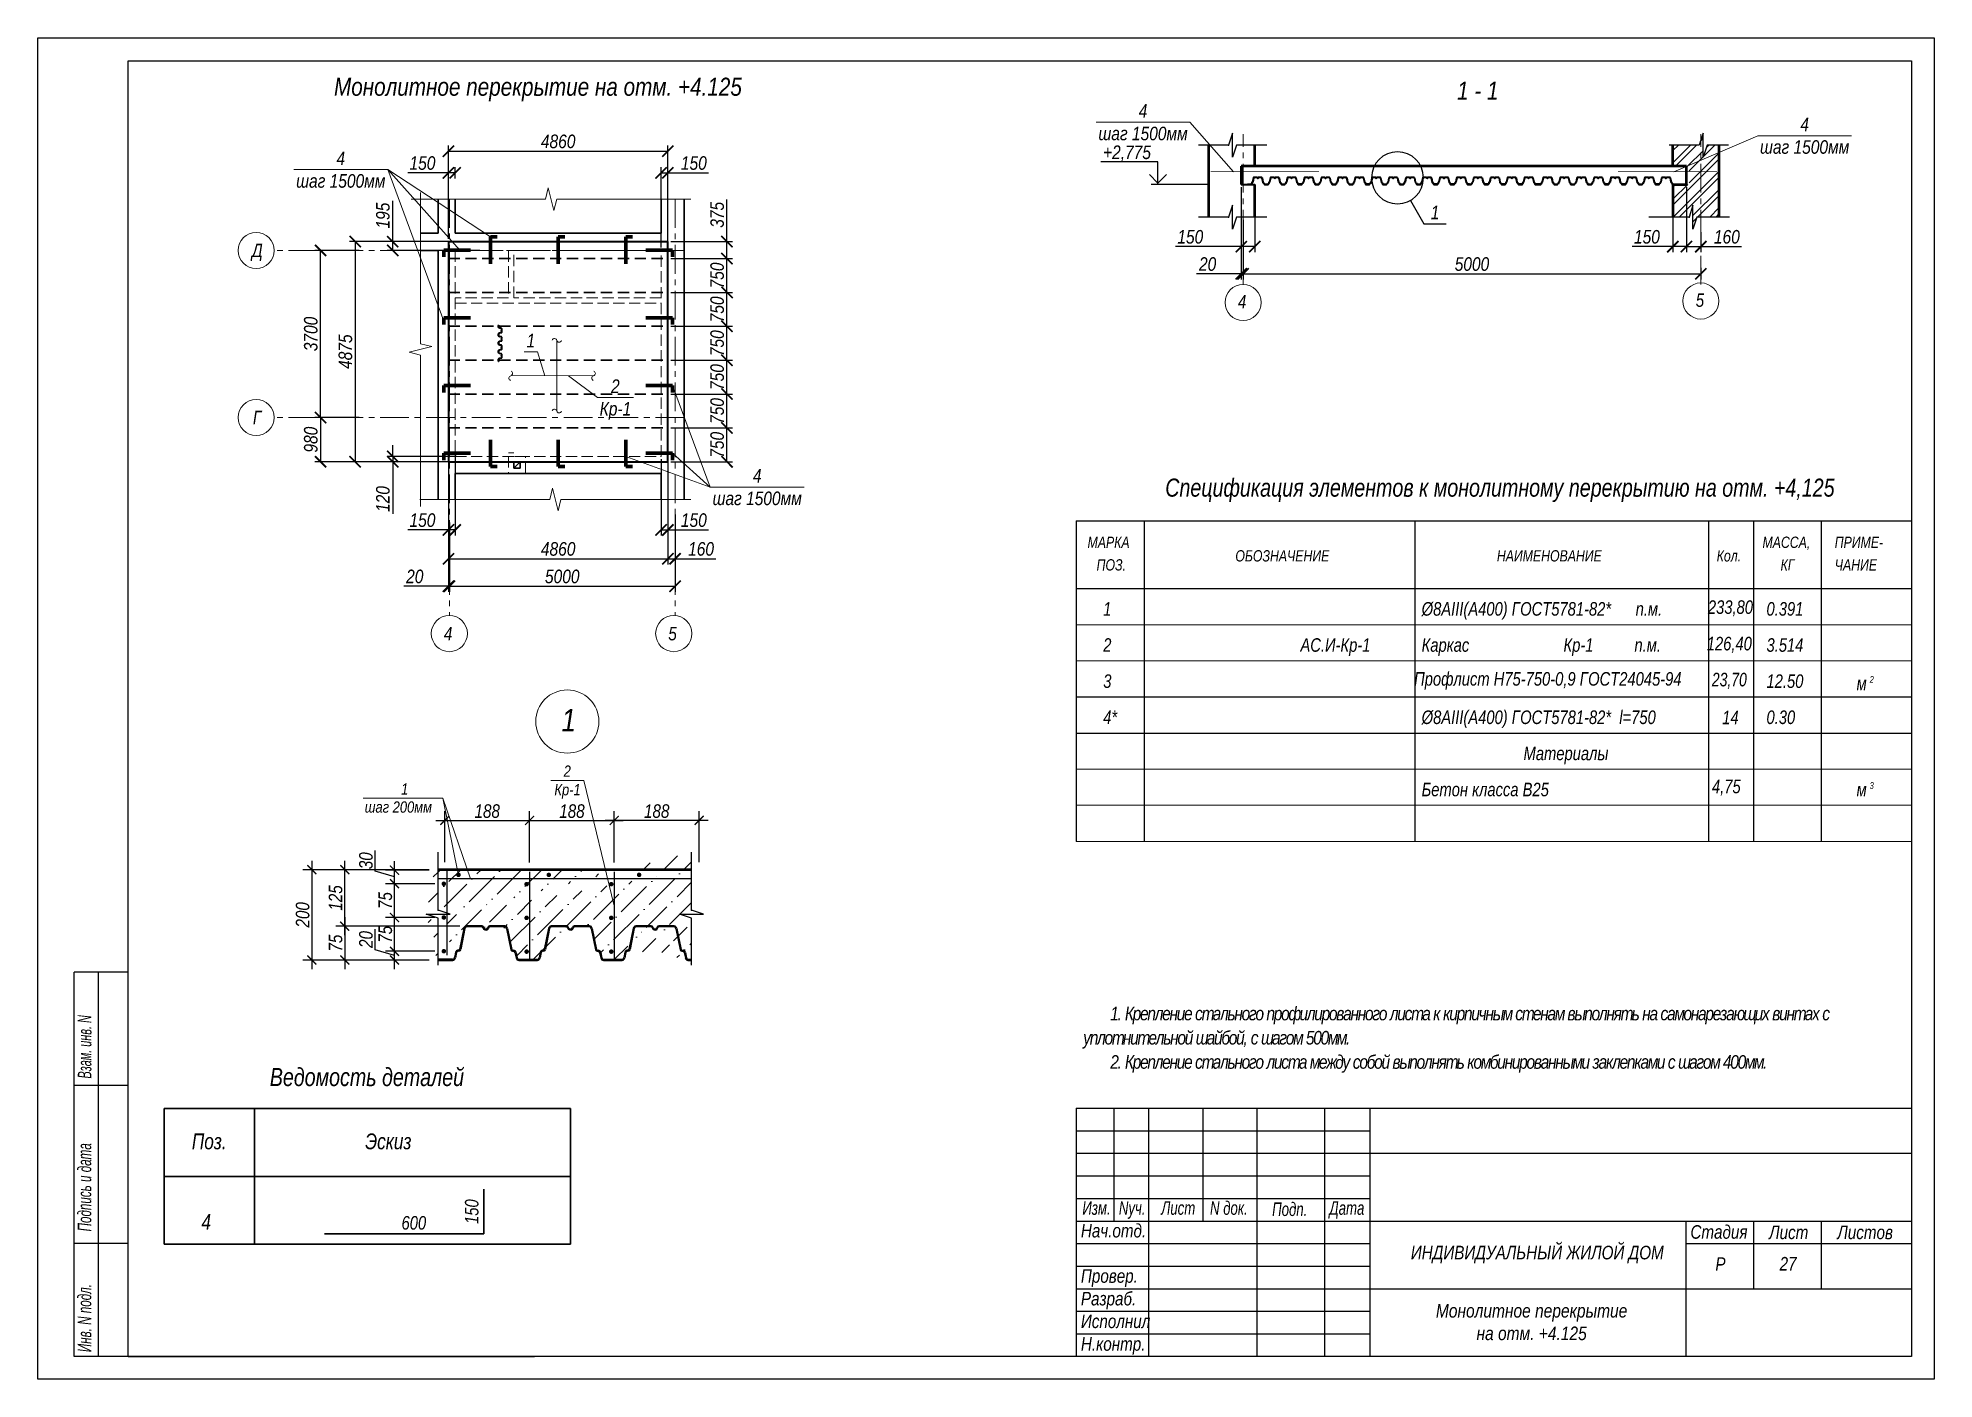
# Model space of a CAD drawing. Header units: millimetres. Extents: x 1582001 to 3303937, y 226471 to 491235.
# Drawn here: x 1708001 to 1750001, y 291255 to 320955 of the extents above; entities that cross this region are included whole.
import ezdxf
from ezdxf.enums import TextEntityAlignment as Align

# ---------------------------------------------------------------- set-up
doc = ezdxf.new("R2010")
doc.units = ezdxf.units.MM
for name, pattern in [('CENTER', [50.8, 31.75, -6.35, 6.35, -6.35]), ('DASHED2', [0.375, 0.25, -0.125]), ('gost5', [7, 5, -2, 0])]:
    doc.linetypes.add(name, pattern=pattern)
doc.layers.get('Defpoints').update_dxf_attribs({"color": 255, "lineweight": 30})
for name, color, linetype in [('00', 15, 'Continuous'), ('6', 7, 'Continuous'), ('Spezifikazia', 250, 'Continuous'), ('Формуляр', 138, 'Continuous')]:
    doc.layers.add(name, color=color, linetype=linetype)
for name, color, linetype, lineweight in [('A-Wall-G', 22, 'Continuous', 50), ('армирование', 20, 'Continuous', 30), ('Оси', 251, 'CENTER', 9), ('перекрытия', 7, 'Continuous', 40), ('Размеры', 7, 'Continuous', 18), ('средние', 92, 'Continuous', 30), ('Стены несущие', 7, 'Continuous', 40), ('таблица', 7, 'Continuous', 30), ('Текст', 202, 'Continuous', 15), ('Текст-пояснений', 135, 'Continuous', 15), ('тонкие', 163, 'Continuous', 20), ('Штриховки', 251, 'Continuous', 20)]:
    doc.layers.add(name, color=color, linetype=linetype, lineweight=lineweight)
doc.styles.add('GOST 2.304', font='ARIALNI.TTF', dxfattribs={"width": 0.98, "height": 300})
doc.styles.get("Standard").update_dxf_attribs({"font": 'ARIALNI.TTF', "height": 300})
doc.styles.add('STYLE1', font='ARIALNI.TTF', dxfattribs={"height": 300})
doc.styles.add('стиль1', font='ARIALNI.TTF', dxfattribs={"width": 0.98, "height": 300})
doc.styles.add('Текст', font='ARIALNI.TTF')
doc.dimstyles.new('ISO-25', dxfattribs={"dimscale": 100, "dimtxt": 2.5, "dimasz": 2.5, "dimexe": 1.25, "dimexo": 0.625, "dimtad": 1, "dimdec": 0, "dimtxsty": 'Standard', "dimblk": 'ARCHTICK', "dimcen": 2.5, "dimadec": 0, "dimazin": 0, "dimtfac": 1, "dimtdec": 0, "dimtmove": 0, "dimatfit": 3, "dimfxl": 0, "dimarcsym": 0})
doc.dimstyles.new('М_10', dxfattribs={"dimtxt": 270, "dimasz": 200, "dimexe": 200, "dimexo": 200, "dimgap": 50, "dimtad": 1, "dimdec": 0, "dimlfac": 0.1, "dimzin": 0, "dimdsep": 46, "dimtxsty": 'стиль1', "dimblk": 'ARCHTICK', "dimcen": 200, "dimdle": 200, "dimadec": 0, "dimazin": 0, "dimtfac": 1, "dimtdec": 0, "dimtofl": 0, "dimtmove": 1, "dimatfit": 3, "dimldrblk": 'NONE', "dimfxl": 0, "dimtolj": 1, "dimtzin": 0, "dimarcsym": 0})
doc.dimstyles.new('х2', dxfattribs={"dimscale": 100, "dimtxt": 2.5, "dimasz": 2.5, "dimexe": 1.25, "dimexo": 0.625, "dimtad": 1, "dimdec": 0, "dimlfac": 0.5, "dimtxsty": 'Standard', "dimblk": 'ARCHTICK', "dimcen": 2.5, "dimadec": 0, "dimazin": 0, "dimtfac": 1, "dimtdec": 0, "dimtmove": 0, "dimatfit": 3, "dimfxl": 0, "dimarcsym": 0})

msp = doc.modelspace()

# ---------------------------------------------------------------- texts
at = {"ltscale": 2, "char_height": 400, "width": 12867.82, "attachment_point": 1, "style": 'STYLE1'}
for s, insert in [('Монолитное перекрытие на отм. +4.125', (1714559.3, 320074.2)), ('1 - 1', (1739435.4, 319988.6))]:
    msp.add_mtext(s, dxfattribs=dict(at, insert=insert))
at = {"layer": 'Spezifikazia', "style": 'STYLE1'}
for s, height, width, p in [('Спецификация элементов к монолитному перекрытию на отм. +4,125', 400, 0.95, (1732971.4, 310796.2)), ('МАРКА', 250, 0.95, (1731250.5, 309661)), ('ОБОЗНАЧЕНИЕ', 250, 0.95, (1734523.6, 309361)), ('НАИМЕНОВАНИЕ', 250, 0.95, (1740316.7, 309361)), ('Кол.', 250, 0.95, (1745185.5, 309361)), ('МАССА,', 250, 0.95, (1746200.6, 309661)), ('ПРИМЕ-', 250, 0.95, (1747800.6, 309661)), ('ПОЗ.', 250, 0.95, (1731450.5, 309161)), ('КГ', 250, 0.95, (1746600.6, 309161)), ('ЧАНИЕ', 250, 0.95, (1747800.6, 309161)), ('1', 300, 0.95, (1731597.2, 308161)), ('%%C8AIII(А400) ГОСТ5781-82*      п.м.', 300, 0.95, (1738650, 308161)), ('233,80', 300, 0.95, (1744990.8, 308200.2)), ('0.391', 300, 0.95, (1746288.6, 308161)), ('2', 300, 0.95, (1731597.2, 307361)), ('АС.И-Кр-1', 300, 0.95, (1735965.7, 307361)), ('Каркас                       Кр-1          п.м.', 300, 0.95, (1738650, 307361)), ('126,40', 300, 0.95, (1744966.2, 307392.2)), ('3.514', 300, 0.95, (1746288.6, 307361)), ('3', 300, 0.95, (1731597.2, 306561)), ('3', 300, 0.95, (1731597.2, 306561)), ('Профлист Н75-750-0,9 ГОСT24045-94', 300, 0.95, (1738483.2, 306611)), ('23,70', 300, 0.9, (1745078.6, 306595.4)), ('12.50', 300, 0.95, (1746288.6, 306561)), ('м', 300, 0.95, (1748284.4, 306511)), ('м', 300, 0.95, (1748284.4, 306511)), ('2', 150, 0.95, (1748574.7, 306673.7)), ('2', 150, 0.95, (1748574.7, 306673.7)), ('4*', 300, 0.95, (1731597.2, 305761)), ('%%C8AIII(А400) ГОСТ5781-82*  l=750', 300, 0.95, (1738650, 305761)), ('14', 300, 0.95, (1745308.3, 305756.7)), ('0.30', 300, 0.95, (1746288.6, 305761)), ('Материалы', 300, 0.95, (1740907.3, 304961)), ('4,75', 300, 0.95, (1745080.7, 304228.5)), ('Бетон класса В25', 300, 0.95, (1738650, 304161)), ('м', 300, 0.95, (1748284.4, 304161)), ('3', 150, 0.95, (1748574.7, 304323.7))]:
    msp.add_text(s, height=height, dxfattribs=dict(at, width=width)).set_placement(p)
at = {"layer": 'Оси', "linetype": 'Continuous', "ltscale": 100, "style": 'GOST 2.304'}
for s, p in [('Д', (1712859.9, 316249)), ('Г', (1712859.9, 312549)), ('4', (1717087.2, 307763.3)), ('5', (1722057.2, 307763.3))]:
    msp.add_text(s, height=297.2, dxfattribs=at).set_placement(p, align=Align.MIDDLE_CENTER)
at = {"layer": 'Оси', "linetype": 'Continuous', "ltscale": 100, "char_height": 297.2, "attachment_point": 4, "style": 'GOST 2.304'}
for s, insert in [('4', (1734581.5, 315113.9)), ('5', (1744721.5, 315146.8))]:
    msp.add_mtext(s, dxfattribs=dict(at, insert=insert))
at = {"layer": 'Размеры', "lineweight": 9, "ltscale": 100, "style": 'Текст'}
for s, p in [('4', (1732384.3, 319188.8)), ('шаг 1500мм', (1731491.1, 318688.8)), ('4', (1747038.5, 318889.8)), ('шаг 1500мм', (1746145.4, 318389.8)), ('1', (1718823.8, 314102.7)), ('2', (1720696.4, 313092.2)), ('Кр-1', (1720443.5, 312592.2))]:
    msp.add_text(s, height=300, dxfattribs=at).set_placement(p)
at = {"layer": 'Размеры', "ltscale": 100, "style": 'Текст'}
for s, p in [('4', (1714613.8, 318138.3)), ('шаг 1500мм', (1713720.6, 317638.3)), ('4', (1723837.5, 311109.1)), ('шаг 1500мм', (1722944.3, 310609.1))]:
    msp.add_text(s, height=300, dxfattribs=at).set_placement(p)
at = {"layer": 'Размеры', "linetype": 'Continuous', "lineweight": 25, "ltscale": 100}
msp.add_text('+2,775', height=300, dxfattribs=at).set_placement((1731593.3, 318272.8))
at = {"layer": 'Размеры', "lineweight": 25, "ltscale": 100}
msp.add_text('1', height=300, dxfattribs=at).set_placement((1738851.6, 316940.9))
at = {"layer": 'Текст', "style": 'STYLE1', "width": 0.95}
for s, height, p in [('Ведомость деталей', 400, (1713136.8, 297743.9)), ('Поз.', 350, (1711410.4, 296343.6)), ('Эскиз', 350, (1715250.3, 296343.6)), ('4', 350, (1711623.3, 294560.8)), ('4', 350, (1711623.3, 294560.8)), ('600', 300, (1716055.2, 294564.9))]:
    msp.add_text(s, height=height, dxfattribs=at).set_placement(p)
at = {"layer": 'Текст', "ltscale": 100, "style": 'STYLE1', "width": 0.95}
msp.add_text('150', height=300, rotation=90, dxfattribs=at).set_placement((1717758.7, 294690.8))
at = {"layer": 'Текст', "insert": (1731152.9, 299499.9), "char_height": 300, "width": 18438.339, "attachment_point": 1, "line_spacing_factor": 1.071429, "style": 'STYLE1'}
msp.add_mtext('\\pi600;{\\T0.85;1. Крепление стального профилированного листа к кирпичным стенам выполнять на самонарезающих винтах с уплотнительной шайбой, с шагом 500мм.\\P\\pt1.2e+004;2. Крепление стального листа между собой выполнять комбинированными заклепками с шагом 400мм.}', dxfattribs=at)
at = {"layer": 'Текст-пояснений', "ltscale": 2, "style": 'STYLE1'}
msp.add_text('1', height=500, dxfattribs=at).set_placement((1719598.8, 305596.3))
at = {"layer": 'Текст-пояснений', "ltscale": 2, "char_height": 250, "width": 12867.82, "attachment_point": 1, "style": 'STYLE1'}
for s, insert in [('2', (1719646.2, 304843.2)), ('1', (1716045.5, 304448.5)), ('Кр-1', (1719440.2, 304431.6)), ('шаг 200мм', (1715240, 304047.8))]:
    msp.add_mtext(s, dxfattribs=dict(at, insert=insert))
at = {"layer": 'Формуляр', "color": 0, "style": 'STYLE1'}
for s, width, p in [('Взам. инв. N', 0.7, (1709184.6, 297910.5)), ('Подпись и дата', 0.75, (1709181.8, 294524.9)), ('Инв. N подл.', 0.75, (1709181.8, 291851.5))]:
    msp.add_text(s, height=300, rotation=90, dxfattribs=dict(at, width=width)).set_placement(p)
for s, width, p in [('Изм.', 0.85, (1731134.8, 294893.1)), ('Nуч.', 0.85, (1731944.2, 294893.1)), ('Лист', 0.85, (1732883.7, 294893.1)), ('N док.', 0.85, (1733963, 294893.1)), ('Подп.', 0.85, (1735339.1, 294866.2)), ('Дата', 0.85, (1736607.3, 294893.1)), ('Нач.отд.', 0.98, (1731102.9, 294391.4)), ('Стадия', 0.98, (1744604.1, 294363.2)), ('Лист', 0.98, (1746347.9, 294354.3)), ('Листов', 0.98, (1747858.9, 294354.3)), ('ИНДИВИДУАЛЬНЫЙ ЖИЛОЙ ДОМ', 0.98, (1738410.5, 293906.3)), ('Провер.', 0.98, (1731102.9, 293388.1)), ('Р', 0.98, (1745156.6, 293652.3)), ('Р', 0.98, (1745156.6, 293652.3)), ('27', 0.98, (1746579.8, 293658.4)), ('Разраб.', 0.98, (1731102.9, 292886.5)), ('Исполнил', 0.98, (1731102.9, 292384.8)), ('Н.контр.', 0.98, (1731102.9, 291883.2))]:
    msp.add_text(s, height=300, dxfattribs=dict(at, width=width)).set_placement(p)
at = {"layer": 'Формуляр', "color": 0, "insert": (1741086.1, 292917.5), "char_height": 300, "width": 12867.82, "attachment_point": 2, "style": 'STYLE1'}
msp.add_mtext('Монолитное перекрытие \\Pна отм. +4.125', dxfattribs=at)

# ---------------------------------------------------------------- blocks, each defined once
blk = doc.blocks.new('1')
at = {"layer": 'перекрытия', "lineweight": 40, "ltscale": 100}
for p, q in [((0, 2), (80, 2)), ((95, 34), (90, 10)), ((97, 34), (92, 10)), ((107, 42), (105, 42)), ((107, 40), (105, 40)), ((132, 142), (114, 47)), ((134, 142), (115, 46)), ((210, 152), (144, 152)), ((210, 150), (144, 150)), ((230, 138), (226, 138)), ((230, 136), (226, 136)), ((311, 152), (246, 152)), ((311, 150), (246, 150)), ((321, 142), (340, 46)), ((323, 142), (342, 47)), ((348, 42), (351, 42)), ((348, 40), (351, 40)), ((359, 34), (363, 10)), ((360, 34), (365, 10)), ((375, 2), (455, 2)), ((375, 0), (455, 0)), ((470, 34), (465, 10)), ((470, 34), (465, 10)), ((472, 34), (467, 10)), ((472, 34), (467, 10)), ((482, 42), (480, 42)), ((482, 42), (480, 42)), ((482, 40), (480, 40)), ((482, 40), (480, 40)), ((507, 142), (489, 47)), ((509, 142), (490, 46)), ((585, 152), (519, 152)), ((585, 150), (519, 150)), ((605, 138), (601, 138)), ((605, 136), (601, 136)), ((686, 152), (621, 152)), ((686, 150), (621, 150)), ((696, 142), (715, 46)), ((698, 142), (717, 47)), ((723, 42), (726, 42)), ((723, 40), (726, 40)), ((734, 34), (738, 10)), ((735, 34), (740, 10)), ((750, 2), (830, 2)), ((750, 0), (830, 0))]:
    blk.add_line(p, q, dxfattribs=at)
for centre, radius, start, end in [((80, 12), 12, 270, 348.8738), ((80, 12), 10.2, 270, 348.8738), ((105, 32), 9.8, 90, 168.8738), ((105, 32), 8, 90, 168.8738), ((107, 48), 6.2, 270, 348.8738), ((107, 48), 8, 270, 348.8738), ((144, 140), 11.8, 90, 168.8738), ((144, 140), 10, 90, 168.8738), ((210, 142), 9.8, 7.1808, 90), ((210, 142), 8, 7.1808, 90), ((226, 144), 8, 187.1808, 270), ((226, 144), 6.2, 187.1808, 270), ((230, 144), 8, 270, 352.8192), ((230, 144), 6.2, 270, 352.8192), ((246, 142), 9.8, 90, 172.8192), ((246, 142), 8, 90, 172.8192), ((311, 140), 11.8, 11.1262, 90), ((311, 140), 10, 11.1262, 90), ((348, 48), 8, 191.1262, 270), ((348, 48), 6.2, 191.1262, 270), ((351, 32), 9.8, 11.1262, 90), ((351, 32), 8, 11.1262, 90), ((375, 12), 12, 191.1262, 270), ((375, 12), 10.2, 191.1262, 270), ((455, 12), 12, 270, 348.8738), ((455, 12), 10.2, 270, 348.8738), ((455, 12), 12, 270, 348.8738), ((455, 12), 10.2, 270, 348.8738), ((480, 32), 9.8, 90, 168.8738), ((480, 32), 9.8, 90, 168.8738), ((480, 32), 8, 90, 168.8738), ((480, 32), 8, 90, 168.8738), ((482, 48), 6.2, 270, 348.8738), ((482, 48), 6.2, 270, 348.8738), ((482, 48), 8, 270, 348.8738), ((482, 48), 8, 270, 348.8738), ((519, 140), 11.8, 90, 168.8738), ((519, 140), 10, 90, 168.8738), ((585, 142), 9.8, 7.1808, 90), ((585, 142), 8, 7.1808, 90), ((601, 144), 8, 187.1808, 270), ((601, 144), 6.2, 187.1808, 270), ((605, 144), 8, 270, 352.8192), ((605, 144), 6.2, 270, 352.8192), ((621, 142), 9.8, 90, 172.8192), ((621, 142), 8, 90, 172.8192), ((686, 140), 11.8, 11.1262, 90), ((686, 140), 10, 11.1262, 90), ((723, 48), 8, 191.1262, 270), ((723, 48), 6.2, 191.1262, 270), ((726, 32), 9.8, 11.1262, 90), ((726, 32), 8, 11.1262, 90), ((750, 12), 12, 191.1262, 270), ((750, 12), 10.2, 191.1262, 270)]:
    blk.add_arc(centre, radius, start, end, dxfattribs=at)
blk = doc.blocks.new('_ArchTick')
at = {"color": 0, "linetype": 'ByBlock', "const_width": 0.15}
blk.add_lwpolyline([(-0.5, -0.5), (0.5, 0.5)], dxfattribs=at)
blk = doc.blocks.new('*D1988')
at = {"layer": 'Defpoints', "color": 0, "lineweight": -3, "ltscale": 100, "transparency": 16777216}
for p in [(1734655, 316525), (1734695, 316124), (1734655, 315731)]:
    blk.add_point(p, dxfattribs=at)
at = {"layer": 'Размеры', "color": 0, "lineweight": -2, "ltscale": 100, "transparency": 16777216}
for p, q in [((1734655, 316463), (1734655, 315606)), ((1734695, 316062), (1734695, 315606)), ((1734655, 315731), (1733665, 315731)), ((1734695, 315731), (1734655, 315731)), ((1734695, 315731), (1734945, 315731))]:
    blk.add_line(p, q, dxfattribs=at)
at = {"layer": 'Размеры', "color": 0, "lineweight": -2, "ltscale": 100, "transparency": 16777216, "xscale": 250, "yscale": 250, "zscale": 250}
blk.add_blockref('_ArchTick', (1734655, 315731), dxfattribs=at)
at = {"layer": 'Размеры', "color": 0, "lineweight": -2, "ltscale": 100, "transparency": 16777216, "xscale": 250, "yscale": 250, "zscale": 250, "rotation": 180}
blk.add_blockref('_ArchTick', (1734695, 315731), dxfattribs=at)
at = {"layer": 'Размеры', "color": 0, "ltscale": 100, "transparency": 16777216, "insert": (1733910, 315946), "char_height": 300, "attachment_point": 5}
blk.add_mtext('20', dxfattribs=at)
blk = doc.blocks.new('*D1989')
at = {"layer": 'Defpoints', "color": 0, "lineweight": -3, "ltscale": 100, "transparency": 16777216}
for p in [(1734655, 317713), (1734955, 317713), (1734655, 316333)]:
    blk.add_point(p, dxfattribs=at)
at = {"layer": 'Размеры', "color": 0, "lineweight": -2, "ltscale": 100, "transparency": 16777216}
for p, q in [((1734655, 317650), (1734655, 316208)), ((1734955, 317650), (1734955, 316208)), ((1734655, 316333), (1733201, 316333)), ((1734955, 316333), (1734655, 316333))]:
    blk.add_line(p, q, dxfattribs=at)
at = {"layer": 'Размеры', "color": 0, "lineweight": -2, "ltscale": 100, "transparency": 16777216, "xscale": 250, "yscale": 250, "zscale": 250, "rotation": 180}
blk.add_blockref('_ArchTick', (1734655, 316333), dxfattribs=at)
at = {"layer": 'Размеры', "color": 0, "lineweight": -2, "ltscale": 100, "transparency": 16777216, "xscale": 250, "yscale": 250, "zscale": 250}
blk.add_blockref('_ArchTick', (1734955, 316333), dxfattribs=at)
at = {"layer": 'Размеры', "color": 0, "ltscale": 100, "transparency": 16777216, "insert": (1733526, 316549), "char_height": 300, "attachment_point": 5}
blk.add_mtext('150', dxfattribs=at)
blk = doc.blocks.new('*D1990')
at = {"layer": 'Defpoints', "color": 0, "lineweight": -3, "ltscale": 100, "transparency": 16777216}
for p in [(1744215, 317678), (1744515, 317713), (1744215, 316333)]:
    blk.add_point(p, dxfattribs=at)
at = {"layer": 'Размеры', "color": 0, "lineweight": -2, "ltscale": 100, "transparency": 16777216}
for p, q in [((1744215, 317616), (1744215, 316208)), ((1744515, 317650), (1744515, 316208)), ((1744215, 316333), (1743315, 316333)), ((1744515, 316333), (1744215, 316333))]:
    blk.add_line(p, q, dxfattribs=at)
at = {"layer": 'Размеры', "color": 0, "lineweight": -2, "ltscale": 100, "transparency": 16777216, "xscale": 250, "yscale": 250, "zscale": 250, "rotation": 180}
blk.add_blockref('_ArchTick', (1744215, 316333), dxfattribs=at)
at = {"layer": 'Размеры', "color": 0, "lineweight": -2, "ltscale": 100, "transparency": 16777216, "xscale": 250, "yscale": 250, "zscale": 250}
blk.add_blockref('_ArchTick', (1744515, 316333), dxfattribs=at)
at = {"layer": 'Размеры', "color": 0, "ltscale": 100, "transparency": 16777216, "insert": (1743640, 316549), "char_height": 300, "attachment_point": 5}
blk.add_mtext('150', dxfattribs=at)
blk = doc.blocks.new('*D1991')
at = {"layer": 'Defpoints', "color": 0, "lineweight": -3, "ltscale": 100, "transparency": 16777216}
for p in [(1715899, 300730), (1716992, 300730), (1716865, 300535)]:
    blk.add_point(p, dxfattribs=at)
at = {"layer": 'Штриховки', "color": 0, "lineweight": -2, "ltscale": 100, "transparency": 16777216}
for p, q in [((1715471, 300761), (1715471, 301219)), ((1715899, 300632), (1715471, 300761)), ((1716792, 300730), (1715699, 300730)), ((1715899, 300335), (1715899, 300930)), ((1716665, 300535), (1715699, 300535))]:
    blk.add_line(p, q, dxfattribs=at)
at = {"layer": 'Штриховки', "color": 0, "lineweight": -2, "ltscale": 100, "transparency": 16777216, "xscale": 200, "yscale": 200, "zscale": 200}
for p, rotation in [((1715899, 300730), 90), ((1715899, 300535), 270)]:
    blk.add_blockref('_ArchTick', p, dxfattribs=dict(at, rotation=rotation))
at = {"layer": 'Штриховки', "color": 0, "ltscale": 100, "transparency": 16777216, "insert": (1715267, 300990), "char_height": 300, "attachment_point": 5, "rotation": 90, "style": 'стиль1'}
blk.add_mtext('\\A1;20', dxfattribs=at)
blk = doc.blocks.new('_None')
blk = doc.blocks.new('*D1992')
at = {"layer": 'Defpoints', "color": 0, "lineweight": -3, "ltscale": 100, "transparency": 16777216}
for p in [(1715899, 302224), (1716992, 302224), (1716992, 301477)]:
    blk.add_point(p, dxfattribs=at)
at = {"layer": 'Штриховки', "color": 0, "lineweight": -2, "ltscale": 100, "transparency": 16777216}
for p, q in [((1715899, 301277), (1715899, 302424)), ((1716792, 302224), (1715699, 302224)), ((1716792, 301477), (1715699, 301477))]:
    blk.add_line(p, q, dxfattribs=at)
at = {"layer": 'Штриховки', "color": 0, "lineweight": -2, "ltscale": 100, "transparency": 16777216, "xscale": 200, "yscale": 200, "zscale": 200}
for p, rotation in [((1715899, 302224), 90), ((1715899, 301477), 270)]:
    blk.add_blockref('_ArchTick', p, dxfattribs=dict(at, rotation=rotation))
at = {"layer": 'Штриховки', "color": 0, "ltscale": 100, "transparency": 16777216, "insert": (1715696, 301851), "char_height": 300, "attachment_point": 5, "rotation": 90, "style": 'стиль1'}
blk.add_mtext('\\A1;75', dxfattribs=at)
blk = doc.blocks.new('*D1993')
at = {"layer": 'Defpoints', "color": 0, "lineweight": -3, "ltscale": 100, "transparency": 16777216}
for p in [(1715899, 301477), (1716992, 301477), (1716992, 300730)]:
    blk.add_point(p, dxfattribs=at)
at = {"layer": 'Штриховки', "color": 0, "lineweight": -2, "ltscale": 100, "transparency": 16777216}
for p, q in [((1715899, 300530), (1715899, 301677)), ((1716792, 301477), (1715699, 301477)), ((1716792, 300730), (1715699, 300730))]:
    blk.add_line(p, q, dxfattribs=at)
at = {"layer": 'Штриховки', "color": 0, "lineweight": -2, "ltscale": 100, "transparency": 16777216, "xscale": 200, "yscale": 200, "zscale": 200}
for p, rotation in [((1715899, 301477), 90), ((1715899, 300730), 270)]:
    blk.add_blockref('_ArchTick', p, dxfattribs=dict(at, rotation=rotation))
at = {"layer": 'Штриховки', "color": 0, "ltscale": 100, "transparency": 16777216, "insert": (1715696, 301104), "char_height": 300, "attachment_point": 5, "rotation": 90, "style": 'стиль1'}
blk.add_mtext('\\A1;75', dxfattribs=at)
blk = doc.blocks.new('*D1994')
at = {"layer": 'Defpoints', "color": 0, "lineweight": -3, "ltscale": 100, "transparency": 16777216}
for p in [(1715899, 302525), (1716865, 302525), (1716992, 302224)]:
    blk.add_point(p, dxfattribs=at)
at = {"layer": 'Штриховки', "color": 0, "lineweight": -2, "ltscale": 100, "transparency": 16777216}
for p, q in [((1715471, 302503), (1715471, 302962)), ((1715899, 302375), (1715471, 302503)), ((1716665, 302525), (1715699, 302525)), ((1715899, 302024), (1715899, 302725)), ((1716792, 302224), (1715699, 302224))]:
    blk.add_line(p, q, dxfattribs=at)
at = {"layer": 'Штриховки', "color": 0, "lineweight": -2, "ltscale": 100, "transparency": 16777216, "xscale": 200, "yscale": 200, "zscale": 200}
for p, rotation in [((1715899, 302525), 90), ((1715899, 302224), 270)]:
    blk.add_blockref('_ArchTick', p, dxfattribs=dict(at, rotation=rotation))
at = {"layer": 'Штриховки', "color": 0, "ltscale": 100, "transparency": 16777216, "insert": (1715267, 302733), "char_height": 300, "attachment_point": 5, "rotation": 90, "style": 'стиль1'}
blk.add_mtext('\\A1;30', dxfattribs=at)
blk = doc.blocks.new('*D1995')
at = {"layer": 'Defpoints', "color": 0, "lineweight": -3, "ltscale": 100, "transparency": 16777216}
for p in [(1717549, 301284), (1714797, 300535), (1716865, 300535)]:
    blk.add_point(p, dxfattribs=at)
at = {"layer": 'Штриховки', "color": 0, "lineweight": -2, "ltscale": 100, "transparency": 16777216}
for p, q in [((1717349, 301284), (1714597, 301284)), ((1714797, 301484), (1714797, 300335)), ((1716665, 300535), (1714597, 300535))]:
    blk.add_line(p, q, dxfattribs=at)
at = {"layer": 'Штриховки', "color": 0, "lineweight": -2, "ltscale": 100, "transparency": 16777216, "xscale": 200, "yscale": 200, "zscale": 200}
for p, rotation in [((1714797, 301284), 90), ((1714797, 300535), 270)]:
    blk.add_blockref('_ArchTick', p, dxfattribs=dict(at, rotation=rotation))
at = {"layer": 'Штриховки', "color": 0, "ltscale": 100, "transparency": 16777216, "insert": (1714594, 300909), "char_height": 300, "attachment_point": 5, "rotation": 90, "style": 'стиль1'}
blk.add_mtext('\\A1;75', dxfattribs=at)
blk = doc.blocks.new('*D1996')
at = {"layer": 'Defpoints', "color": 0, "lineweight": -3, "ltscale": 100, "transparency": 16777216}
for p in [(1716865, 302535), (1714068, 300535), (1716665, 300535)]:
    blk.add_point(p, dxfattribs=at)
at = {"layer": 'Штриховки', "color": 0, "lineweight": -2, "ltscale": 100, "transparency": 16777216}
for p, q in [((1716665, 302535), (1713868, 302535)), ((1714068, 302735), (1714068, 300335)), ((1716465, 300535), (1713868, 300535))]:
    blk.add_line(p, q, dxfattribs=at)
at = {"layer": 'Штриховки', "color": 0, "lineweight": -2, "ltscale": 100, "transparency": 16777216, "xscale": 200, "yscale": 200, "zscale": 200}
for p, rotation in [((1714068, 302535), 90), ((1714068, 300535), 270)]:
    blk.add_blockref('_ArchTick', p, dxfattribs=dict(at, rotation=rotation))
at = {"layer": 'Штриховки', "color": 0, "ltscale": 100, "transparency": 16777216, "insert": (1713865, 301535), "char_height": 300, "attachment_point": 5, "rotation": 90, "style": 'стиль1'}
blk.add_mtext('\\A1;200', dxfattribs=at)
blk = doc.blocks.new('*D1997')
at = {"layer": 'Defpoints', "color": 0, "lineweight": -3, "ltscale": 100, "transparency": 16777216}
for p in [(1714797, 302535), (1715094, 302535), (1715094, 301284)]:
    blk.add_point(p, dxfattribs=at)
at = {"layer": 'Штриховки', "color": 0, "lineweight": -2, "ltscale": 100, "transparency": 16777216}
for p, q in [((1714894, 302535), (1714597, 302535)), ((1714797, 301084), (1714797, 302735)), ((1714894, 301284), (1714597, 301284))]:
    blk.add_line(p, q, dxfattribs=at)
at = {"layer": 'Штриховки', "color": 0, "lineweight": -2, "ltscale": 100, "transparency": 16777216, "xscale": 200, "yscale": 200, "zscale": 200}
for p, rotation in [((1714797, 302535), 90), ((1714797, 301284), 270)]:
    blk.add_blockref('_ArchTick', p, dxfattribs=dict(at, rotation=rotation))
at = {"layer": 'Штриховки', "color": 0, "ltscale": 100, "transparency": 16777216, "insert": (1714594, 301909), "char_height": 300, "attachment_point": 5, "rotation": 90, "style": 'стиль1'}
blk.add_mtext('\\A1;125', dxfattribs=at)
blk = doc.blocks.new('*D1998')
at = {"layer": 'Defpoints', "color": 0, "lineweight": -3, "ltscale": 100, "transparency": 16777216}
for p in [(1720767, 303628), (1718892, 302494), (1720767, 302494)]:
    blk.add_point(p, dxfattribs=at)
at = {"layer": 'Штриховки', "color": 0, "lineweight": -2, "ltscale": 100, "transparency": 16777216}
for p, q in [((1718892, 302694), (1718892, 303828)), ((1720767, 302694), (1720767, 303828)), ((1718692, 303628), (1720967, 303628))]:
    blk.add_line(p, q, dxfattribs=at)
at = {"layer": 'Штриховки', "color": 0, "lineweight": -2, "ltscale": 100, "transparency": 16777216, "xscale": 200, "yscale": 200, "zscale": 200, "rotation": 180}
blk.add_blockref('_ArchTick', (1718892, 303628), dxfattribs=at)
at = {"layer": 'Штриховки', "color": 0, "lineweight": -2, "ltscale": 100, "transparency": 16777216, "xscale": 200, "yscale": 200, "zscale": 200}
blk.add_blockref('_ArchTick', (1720767, 303628), dxfattribs=at)
at = {"layer": 'Штриховки', "color": 0, "ltscale": 100, "transparency": 16777216, "insert": (1719830, 303831), "char_height": 300, "attachment_point": 5, "style": 'стиль1'}
blk.add_mtext('\\A1;188', dxfattribs=at)
blk = doc.blocks.new('*D1999')
at = {"layer": 'Defpoints', "color": 0, "lineweight": -3, "ltscale": 100, "transparency": 16777216}
for p in [(1718892, 303628), (1717014, 302503), (1718892, 302494)]:
    blk.add_point(p, dxfattribs=at)
at = {"layer": 'Штриховки', "color": 0, "lineweight": -2, "ltscale": 100, "transparency": 16777216}
for p, q in [((1717014, 302703), (1717014, 303828)), ((1718892, 302694), (1718892, 303828)), ((1716814, 303628), (1719092, 303628))]:
    blk.add_line(p, q, dxfattribs=at)
at = {"layer": 'Штриховки', "color": 0, "lineweight": -2, "ltscale": 100, "transparency": 16777216, "xscale": 200, "yscale": 200, "zscale": 200, "rotation": 180}
blk.add_blockref('_ArchTick', (1717014, 303628), dxfattribs=at)
at = {"layer": 'Штриховки', "color": 0, "lineweight": -2, "ltscale": 100, "transparency": 16777216, "xscale": 200, "yscale": 200, "zscale": 200}
blk.add_blockref('_ArchTick', (1718892, 303628), dxfattribs=at)
at = {"layer": 'Штриховки', "color": 0, "ltscale": 100, "transparency": 16777216, "insert": (1717953, 303831), "char_height": 300, "attachment_point": 5, "style": 'стиль1'}
blk.add_mtext('\\A1;188', dxfattribs=at)
blk = doc.blocks.new('*D2000')
at = {"layer": 'Defpoints', "color": 0, "lineweight": -3, "ltscale": 100, "transparency": 16777216}
for p in [(1720767, 303628), (1720767, 302494), (1722646, 302503)]:
    blk.add_point(p, dxfattribs=at)
at = {"layer": 'Штриховки', "color": 0, "lineweight": -2, "ltscale": 100, "transparency": 16777216}
for p, q in [((1720767, 302694), (1720767, 303828)), ((1722646, 302703), (1722646, 303828)), ((1722846, 303628), (1720567, 303628))]:
    blk.add_line(p, q, dxfattribs=at)
at = {"layer": 'Штриховки', "color": 0, "lineweight": -2, "ltscale": 100, "transparency": 16777216, "xscale": 200, "yscale": 200, "zscale": 200, "rotation": 180}
blk.add_blockref('_ArchTick', (1720767, 303628), dxfattribs=at)
at = {"layer": 'Штриховки', "color": 0, "lineweight": -2, "ltscale": 100, "transparency": 16777216, "xscale": 200, "yscale": 200, "zscale": 200}
blk.add_blockref('_ArchTick', (1722646, 303628), dxfattribs=at)
at = {"layer": 'Штриховки', "color": 0, "ltscale": 100, "transparency": 16777216, "insert": (1721707, 303831), "char_height": 300, "attachment_point": 5, "style": 'стиль1'}
blk.add_mtext('\\A1;188', dxfattribs=at)
blk = doc.blocks.new('*D2024')
at = {"layer": 'Defpoints', "color": 0, "lineweight": -3, "ltscale": 100, "transparency": 16777216}
for p in [(1721954, 312319), (1723263, 312319), (1721954, 311569)]:
    blk.add_point(p, dxfattribs=at)
at = {"layer": 'Размеры', "color": 0, "lineweight": -2, "ltscale": 100, "transparency": 16777216}
for p, q in [((1722016, 312319), (1723388, 312319)), ((1723263, 311569), (1723263, 312319)), ((1722016, 311569), (1723388, 311569))]:
    blk.add_line(p, q, dxfattribs=at)
at = {"layer": 'Размеры', "color": 0, "lineweight": -2, "ltscale": 100, "transparency": 16777216, "xscale": 250, "yscale": 250, "zscale": 250}
for p, rotation in [((1723263, 312319), 90), ((1723263, 311569), 270)]:
    blk.add_blockref('_ArchTick', p, dxfattribs=dict(at, rotation=rotation))
at = {"layer": 'Размеры', "color": 0, "ltscale": 100, "transparency": 16777216, "insert": (1723047, 311944), "char_height": 300, "attachment_point": 5, "rotation": 90}
blk.add_mtext('750', dxfattribs=at)
blk = doc.blocks.new('*D2025')
at = {"layer": 'Defpoints', "color": 0, "lineweight": -3, "ltscale": 100, "transparency": 16777216}
for p in [(1721954, 313069), (1723263, 313069), (1721954, 312319)]:
    blk.add_point(p, dxfattribs=at)
at = {"layer": 'Размеры', "color": 0, "lineweight": -2, "ltscale": 100, "transparency": 16777216}
for p, q in [((1722016, 313069), (1723388, 313069)), ((1723263, 312319), (1723263, 313069)), ((1722016, 312319), (1723388, 312319))]:
    blk.add_line(p, q, dxfattribs=at)
at = {"layer": 'Размеры', "color": 0, "lineweight": -2, "ltscale": 100, "transparency": 16777216, "xscale": 250, "yscale": 250, "zscale": 250}
for p, rotation in [((1723263, 313069), 90), ((1723263, 312319), 270)]:
    blk.add_blockref('_ArchTick', p, dxfattribs=dict(at, rotation=rotation))
at = {"layer": 'Размеры', "color": 0, "ltscale": 100, "transparency": 16777216, "insert": (1723047, 312694), "char_height": 300, "attachment_point": 5, "rotation": 90}
blk.add_mtext('750', dxfattribs=at)
blk = doc.blocks.new('*D2026')
at = {"layer": 'Defpoints', "color": 0, "lineweight": -3, "ltscale": 100, "transparency": 16777216}
for p in [(1721954, 313819), (1723263, 313819), (1721954, 313069)]:
    blk.add_point(p, dxfattribs=at)
at = {"layer": 'Размеры', "color": 0, "lineweight": -2, "ltscale": 100, "transparency": 16777216}
for p, q in [((1722016, 313819), (1723388, 313819)), ((1723263, 313069), (1723263, 313819)), ((1722016, 313069), (1723388, 313069))]:
    blk.add_line(p, q, dxfattribs=at)
at = {"layer": 'Размеры', "color": 0, "lineweight": -2, "ltscale": 100, "transparency": 16777216, "xscale": 250, "yscale": 250, "zscale": 250}
for p, rotation in [((1723263, 313819), 90), ((1723263, 313069), 270)]:
    blk.add_blockref('_ArchTick', p, dxfattribs=dict(at, rotation=rotation))
at = {"layer": 'Размеры', "color": 0, "ltscale": 100, "transparency": 16777216, "insert": (1723047, 313444), "char_height": 300, "attachment_point": 5, "rotation": 90}
blk.add_mtext('750', dxfattribs=at)
blk = doc.blocks.new('*D2027')
at = {"layer": 'Defpoints', "color": 0, "lineweight": -3, "ltscale": 100, "transparency": 16777216}
for p in [(1721954, 314569), (1723263, 314569), (1721954, 313819)]:
    blk.add_point(p, dxfattribs=at)
at = {"layer": 'Размеры', "color": 0, "lineweight": -2, "ltscale": 100, "transparency": 16777216}
for p, q in [((1722016, 314569), (1723388, 314569)), ((1723263, 313819), (1723263, 314569)), ((1722016, 313819), (1723388, 313819))]:
    blk.add_line(p, q, dxfattribs=at)
at = {"layer": 'Размеры', "color": 0, "lineweight": -2, "ltscale": 100, "transparency": 16777216, "xscale": 250, "yscale": 250, "zscale": 250}
for p, rotation in [((1723263, 314569), 90), ((1723263, 313819), 270)]:
    blk.add_blockref('_ArchTick', p, dxfattribs=dict(at, rotation=rotation))
at = {"layer": 'Размеры', "color": 0, "ltscale": 100, "transparency": 16777216, "insert": (1723047, 314194), "char_height": 300, "attachment_point": 5, "rotation": 90}
blk.add_mtext('750', dxfattribs=at)
blk = doc.blocks.new('*D2028')
at = {"layer": 'Defpoints', "color": 0, "lineweight": -3, "ltscale": 100, "transparency": 16777216}
for p in [(1721954, 315319), (1723263, 315319), (1721954, 314569)]:
    blk.add_point(p, dxfattribs=at)
at = {"layer": 'Размеры', "color": 0, "lineweight": -2, "ltscale": 100, "transparency": 16777216}
for p, q in [((1722016, 315319), (1723388, 315319)), ((1723263, 314569), (1723263, 315319)), ((1722016, 314569), (1723388, 314569))]:
    blk.add_line(p, q, dxfattribs=at)
at = {"layer": 'Размеры', "color": 0, "lineweight": -2, "ltscale": 100, "transparency": 16777216, "xscale": 250, "yscale": 250, "zscale": 250}
for p, rotation in [((1723263, 315319), 90), ((1723263, 314569), 270)]:
    blk.add_blockref('_ArchTick', p, dxfattribs=dict(at, rotation=rotation))
at = {"layer": 'Размеры', "color": 0, "ltscale": 100, "transparency": 16777216, "insert": (1723047, 314944), "char_height": 300, "attachment_point": 5, "rotation": 90}
blk.add_mtext('750', dxfattribs=at)
blk = doc.blocks.new('*D2029')
at = {"layer": 'Defpoints', "color": 0, "lineweight": -3, "ltscale": 100, "transparency": 16777216}
for p in [(1721954, 316069), (1723263, 316069), (1721954, 315319)]:
    blk.add_point(p, dxfattribs=at)
at = {"layer": 'Размеры', "color": 0, "lineweight": -2, "ltscale": 100, "transparency": 16777216}
for p, q in [((1722016, 316069), (1723388, 316069)), ((1723263, 315319), (1723263, 316069)), ((1722016, 315319), (1723388, 315319))]:
    blk.add_line(p, q, dxfattribs=at)
at = {"layer": 'Размеры', "color": 0, "lineweight": -2, "ltscale": 100, "transparency": 16777216, "xscale": 250, "yscale": 250, "zscale": 250}
for p, rotation in [((1723263, 316069), 90), ((1723263, 315319), 270)]:
    blk.add_blockref('_ArchTick', p, dxfattribs=dict(at, rotation=rotation))
at = {"layer": 'Размеры', "color": 0, "ltscale": 100, "transparency": 16777216, "insert": (1723047, 315694), "char_height": 300, "attachment_point": 5, "rotation": 90}
blk.add_mtext('750', dxfattribs=at)
blk = doc.blocks.new('*D2030')
at = {"layer": 'Defpoints', "color": 0, "lineweight": -3, "ltscale": 100, "transparency": 16777216}
for p in [(1721954, 316444), (1723263, 316444), (1721954, 316069)]:
    blk.add_point(p, dxfattribs=at)
at = {"layer": 'Размеры', "color": 0, "lineweight": -2, "ltscale": 100, "transparency": 16777216}
for p, q in [((1723263, 316444), (1723263, 317379)), ((1722016, 316444), (1723388, 316444)), ((1723263, 316069), (1723263, 316444)), ((1722016, 316069), (1723388, 316069))]:
    blk.add_line(p, q, dxfattribs=at)
at = {"layer": 'Размеры', "color": 0, "lineweight": -2, "ltscale": 100, "transparency": 16777216, "xscale": 250, "yscale": 250, "zscale": 250}
for p, rotation in [((1723263, 316444), 90), ((1723263, 316069), 270)]:
    blk.add_blockref('_ArchTick', p, dxfattribs=dict(at, rotation=rotation))
at = {"layer": 'Размеры', "color": 0, "ltscale": 100, "transparency": 16777216, "insert": (1723047, 317037), "char_height": 300, "attachment_point": 5, "rotation": 90}
blk.add_mtext('375', dxfattribs=at)
blk = doc.blocks.new('*D2031')
at = {"layer": 'Defpoints', "color": 0, "lineweight": -3, "ltscale": 100, "transparency": 16777216}
for p in [(1717094, 316444), (1715028, 311569), (1717094, 311569)]:
    blk.add_point(p, dxfattribs=at)
at = {"layer": 'Размеры', "color": 0, "lineweight": -2, "ltscale": 100, "transparency": 16777216}
for p, q in [((1717031, 316444), (1714903, 316444)), ((1715028, 316444), (1715028, 311569)), ((1717031, 311569), (1714903, 311569))]:
    blk.add_line(p, q, dxfattribs=at)
at = {"layer": 'Размеры', "color": 0, "lineweight": -2, "ltscale": 100, "transparency": 16777216, "xscale": 250, "yscale": 250, "zscale": 250}
for p, rotation in [((1715028, 316444), 90), ((1715028, 311569), 270)]:
    blk.add_blockref('_ArchTick', p, dxfattribs=dict(at, rotation=rotation))
at = {"layer": 'Размеры', "color": 0, "ltscale": 100, "transparency": 16777216, "insert": (1714812, 314007), "char_height": 300, "attachment_point": 5, "rotation": 90}
blk.add_mtext('4875', dxfattribs=at)
blk = doc.blocks.new('*D2032')
at = {"layer": 'Defpoints', "color": 0, "lineweight": -3, "ltscale": 100, "transparency": 16777216}
for p in [(1715859, 316444), (1717853, 316444), (1717853, 316249)]:
    blk.add_point(p, dxfattribs=at)
at = {"layer": 'Размеры', "color": 0, "lineweight": -2, "ltscale": 100, "transparency": 16777216}
for p, q in [((1715859, 316444), (1715859, 317347)), ((1717791, 316444), (1715734, 316444)), ((1715859, 316249), (1715859, 316444)), ((1717791, 316249), (1715734, 316249))]:
    blk.add_line(p, q, dxfattribs=at)
at = {"layer": 'Размеры', "color": 0, "lineweight": -2, "ltscale": 100, "transparency": 16777216, "xscale": 250, "yscale": 250, "zscale": 250}
for p, rotation in [((1715859, 316444), 90), ((1715859, 316249), 270)]:
    blk.add_blockref('_ArchTick', p, dxfattribs=dict(at, rotation=rotation))
at = {"layer": 'Размеры', "color": 0, "ltscale": 100, "transparency": 16777216, "insert": (1715643, 317020), "char_height": 300, "attachment_point": 5, "rotation": 90}
blk.add_mtext('195', dxfattribs=at)
blk = doc.blocks.new('*D2033')
at = {"layer": 'Defpoints', "color": 0, "lineweight": -3, "ltscale": 100, "transparency": 16777216}
for p in [(1717331, 311689), (1715859, 311569), (1717331, 311569)]:
    blk.add_point(p, dxfattribs=at)
at = {"layer": 'Размеры', "color": 0, "lineweight": -2, "ltscale": 100, "transparency": 16777216}
for p, q in [((1717269, 311689), (1715734, 311689)), ((1715859, 311689), (1715859, 311939)), ((1715859, 311689), (1715859, 311569)), ((1717269, 311569), (1715734, 311569)), ((1715859, 311569), (1715859, 310418))]:
    blk.add_line(p, q, dxfattribs=at)
at = {"layer": 'Размеры', "color": 0, "lineweight": -2, "ltscale": 100, "transparency": 16777216, "xscale": 250, "yscale": 250, "zscale": 250}
for p, rotation in [((1715859, 311689), 270), ((1715859, 311569), 90)]:
    blk.add_blockref('_ArchTick', p, dxfattribs=dict(at, rotation=rotation))
at = {"layer": 'Размеры', "color": 0, "ltscale": 100, "transparency": 16777216, "insert": (1715643, 310744), "char_height": 300, "attachment_point": 5, "rotation": 90}
blk.add_mtext('120', dxfattribs=at)
blk = doc.blocks.new('*D2034')
at = {"layer": 'Defpoints', "color": 0, "lineweight": -3, "ltscale": 100, "transparency": 16777216}
for p in [(1717094, 311569), (1721954, 311569), (1721954, 309421)]:
    blk.add_point(p, dxfattribs=at)
at = {"layer": 'Размеры', "color": 0, "lineweight": -2, "ltscale": 100, "transparency": 16777216}
for p, q in [((1717094, 311507), (1717094, 309296)), ((1721954, 311507), (1721954, 309296)), ((1717094, 309421), (1721954, 309421))]:
    blk.add_line(p, q, dxfattribs=at)
at = {"layer": 'Размеры', "color": 0, "lineweight": -2, "ltscale": 100, "transparency": 16777216, "xscale": 250, "yscale": 250, "zscale": 250, "rotation": 180}
blk.add_blockref('_ArchTick', (1717094, 309421), dxfattribs=at)
at = {"layer": 'Размеры', "color": 0, "lineweight": -2, "ltscale": 100, "transparency": 16777216, "xscale": 250, "yscale": 250, "zscale": 250}
blk.add_blockref('_ArchTick', (1721954, 309421), dxfattribs=at)
at = {"layer": 'Размеры', "color": 0, "ltscale": 100, "transparency": 16777216, "insert": (1719524, 309637), "char_height": 300, "attachment_point": 5}
blk.add_mtext('4860', dxfattribs=at)
blk = doc.blocks.new('*D2035')
at = {"layer": 'Defpoints', "color": 0, "lineweight": -3, "ltscale": 100, "transparency": 16777216}
for p in [(1717094, 311791), (1717244, 311791), (1717094, 310059)]:
    blk.add_point(p, dxfattribs=at)
at = {"layer": 'Размеры', "color": 0, "lineweight": -2, "ltscale": 100, "transparency": 16777216}
for p, q in [((1717094, 311729), (1717094, 309934)), ((1717244, 311729), (1717244, 309934)), ((1717094, 310059), (1716193, 310059)), ((1717244, 310059), (1717094, 310059))]:
    blk.add_line(p, q, dxfattribs=at)
at = {"layer": 'Размеры', "color": 0, "lineweight": -2, "ltscale": 100, "transparency": 16777216, "xscale": 250, "yscale": 250, "zscale": 250, "rotation": 180}
blk.add_blockref('_ArchTick', (1717094, 310059), dxfattribs=at)
at = {"layer": 'Размеры', "color": 0, "lineweight": -2, "ltscale": 100, "transparency": 16777216, "xscale": 250, "yscale": 250, "zscale": 250}
blk.add_blockref('_ArchTick', (1717244, 310059), dxfattribs=at)
at = {"layer": 'Размеры', "color": 0, "ltscale": 100, "transparency": 16777216, "insert": (1716518, 310275), "char_height": 300, "attachment_point": 5}
blk.add_mtext('150', dxfattribs=at)
blk = doc.blocks.new('*D2036')
at = {"layer": 'Defpoints', "color": 0, "lineweight": -3, "ltscale": 100, "transparency": 16777216}
for p in [(1721804, 311689), (1721954, 311689), (1721954, 310059)]:
    blk.add_point(p, dxfattribs=at)
at = {"layer": 'Размеры', "color": 0, "lineweight": -2, "ltscale": 100, "transparency": 16777216}
for p, q in [((1721804, 311627), (1721804, 309934)), ((1721954, 311627), (1721954, 309934)), ((1721804, 310059), (1721954, 310059)), ((1721954, 310059), (1722854, 310059))]:
    blk.add_line(p, q, dxfattribs=at)
at = {"layer": 'Размеры', "color": 0, "lineweight": -2, "ltscale": 100, "transparency": 16777216, "xscale": 250, "yscale": 250, "zscale": 250, "rotation": 180}
blk.add_blockref('_ArchTick', (1721804, 310059), dxfattribs=at)
at = {"layer": 'Размеры', "color": 0, "lineweight": -2, "ltscale": 100, "transparency": 16777216, "xscale": 250, "yscale": 250, "zscale": 250}
blk.add_blockref('_ArchTick', (1721954, 310059), dxfattribs=at)
at = {"layer": 'Размеры', "color": 0, "ltscale": 100, "transparency": 16777216, "insert": (1722529, 310275), "char_height": 300, "attachment_point": 5}
blk.add_mtext('150', dxfattribs=at)
blk = doc.blocks.new('*D2037')
at = {"layer": 'Defpoints', "color": 0, "lineweight": -3, "ltscale": 100, "transparency": 16777216}
for p in [(1717114, 309804), (1722114, 309804), (1722114, 308812)]:
    blk.add_point(p, dxfattribs=at)
at = {"layer": 'Размеры', "color": 0, "lineweight": -2, "ltscale": 100, "transparency": 16777216}
for p, q in [((1717114, 309741), (1717114, 308687)), ((1722114, 309741), (1722114, 308687)), ((1717114, 308812), (1722114, 308812))]:
    blk.add_line(p, q, dxfattribs=at)
at = {"layer": 'Размеры', "color": 0, "lineweight": -2, "ltscale": 100, "transparency": 16777216, "xscale": 250, "yscale": 250, "zscale": 250, "rotation": 180}
blk.add_blockref('_ArchTick', (1717114, 308812), dxfattribs=at)
at = {"layer": 'Размеры', "color": 0, "lineweight": -2, "ltscale": 100, "transparency": 16777216, "xscale": 250, "yscale": 250, "zscale": 250}
blk.add_blockref('_ArchTick', (1722114, 308812), dxfattribs=at)
at = {"layer": 'Размеры', "color": 0, "ltscale": 100, "transparency": 16777216, "insert": (1719614, 309028), "char_height": 300, "attachment_point": 5}
blk.add_mtext('5000', dxfattribs=at)
blk = doc.blocks.new('*D2038')
at = {"layer": 'Defpoints', "color": 0, "lineweight": -3, "ltscale": 100, "transparency": 16777216}
for p in [(1722114, 310461), (1721954, 309738), (1722114, 309421)]:
    blk.add_point(p, dxfattribs=at)
at = {"layer": 'Размеры', "color": 0, "lineweight": -2, "ltscale": 100, "transparency": 16777216}
for p, q in [((1722114, 310399), (1722114, 309296)), ((1721954, 309676), (1721954, 309296)), ((1721954, 309421), (1722114, 309421)), ((1722114, 309421), (1723014, 309421))]:
    blk.add_line(p, q, dxfattribs=at)
at = {"layer": 'Размеры', "color": 0, "lineweight": -2, "ltscale": 100, "transparency": 16777216, "xscale": 250, "yscale": 250, "zscale": 250, "rotation": 180}
blk.add_blockref('_ArchTick', (1721954, 309421), dxfattribs=at)
at = {"layer": 'Размеры', "color": 0, "lineweight": -2, "ltscale": 100, "transparency": 16777216, "xscale": 250, "yscale": 250, "zscale": 250}
blk.add_blockref('_ArchTick', (1722114, 309421), dxfattribs=at)
at = {"layer": 'Размеры', "color": 0, "ltscale": 100, "transparency": 16777216, "insert": (1722689, 309637), "char_height": 300, "attachment_point": 5}
blk.add_mtext('160', dxfattribs=at)
blk = doc.blocks.new('*D2039')
at = {"layer": 'Defpoints', "color": 0, "lineweight": -3, "ltscale": 100, "transparency": 16777216}
for p in [(1717114, 310286), (1717094, 309545), (1717094, 308812)]:
    blk.add_point(p, dxfattribs=at)
at = {"layer": 'Размеры', "color": 0, "lineweight": -2, "ltscale": 100, "transparency": 16777216}
for p, q in [((1717114, 310223), (1717114, 308687)), ((1717094, 309482), (1717094, 308687)), ((1717094, 308812), (1716103, 308812)), ((1717114, 308812), (1717094, 308812)), ((1717114, 308812), (1717364, 308812))]:
    blk.add_line(p, q, dxfattribs=at)
at = {"layer": 'Размеры', "color": 0, "lineweight": -2, "ltscale": 100, "transparency": 16777216, "xscale": 250, "yscale": 250, "zscale": 250}
blk.add_blockref('_ArchTick', (1717094, 308812), dxfattribs=at)
at = {"layer": 'Размеры', "color": 0, "lineweight": -2, "ltscale": 100, "transparency": 16777216, "xscale": 250, "yscale": 250, "zscale": 250, "rotation": 180}
blk.add_blockref('_ArchTick', (1717114, 308812), dxfattribs=at)
at = {"layer": 'Размеры', "color": 0, "ltscale": 100, "transparency": 16777216, "insert": (1716348, 309028), "char_height": 300, "attachment_point": 5}
blk.add_mtext('20', dxfattribs=at)
blk = doc.blocks.new('*D2040')
at = {"layer": 'Defpoints', "color": 0, "lineweight": -3, "ltscale": 100, "transparency": 16777216}
for p in [(1714262, 316249), (1715181, 316249), (1715181, 312549)]:
    blk.add_point(p, dxfattribs=at)
at = {"layer": 'Размеры', "color": 0, "lineweight": -2, "ltscale": 100, "transparency": 16777216}
for p, q in [((1715118, 316249), (1714137, 316249)), ((1714262, 312549), (1714262, 316249)), ((1715118, 312549), (1714137, 312549))]:
    blk.add_line(p, q, dxfattribs=at)
at = {"layer": 'Размеры', "color": 0, "lineweight": -2, "ltscale": 100, "transparency": 16777216, "xscale": 250, "yscale": 250, "zscale": 250}
for p, rotation in [((1714262, 316249), 90), ((1714262, 312549), 270)]:
    blk.add_blockref('_ArchTick', p, dxfattribs=dict(at, rotation=rotation))
at = {"layer": 'Размеры', "color": 0, "ltscale": 100, "transparency": 16777216, "insert": (1714046, 314399), "char_height": 300, "attachment_point": 5, "rotation": 90}
blk.add_mtext('3700', dxfattribs=at)
blk = doc.blocks.new('*D2041')
at = {"layer": 'Defpoints', "color": 0, "lineweight": -3, "ltscale": 100, "transparency": 16777216}
for p in [(1715028, 312549), (1714262, 311569), (1715028, 311569)]:
    blk.add_point(p, dxfattribs=at)
at = {"layer": 'Размеры', "color": 0, "lineweight": -2, "ltscale": 100, "transparency": 16777216}
for p, q in [((1714965, 312549), (1714137, 312549)), ((1714262, 312549), (1714262, 311569)), ((1714965, 311569), (1714137, 311569))]:
    blk.add_line(p, q, dxfattribs=at)
at = {"layer": 'Размеры', "color": 0, "lineweight": -2, "ltscale": 100, "transparency": 16777216, "xscale": 250, "yscale": 250, "zscale": 250}
for p, rotation in [((1714262, 312549), 90), ((1714262, 311569), 270)]:
    blk.add_blockref('_ArchTick', p, dxfattribs=dict(at, rotation=rotation))
at = {"layer": 'Размеры', "color": 0, "ltscale": 100, "transparency": 16777216, "insert": (1714046, 312059), "char_height": 300, "attachment_point": 5, "rotation": 90}
blk.add_mtext('980', dxfattribs=at)
blk = doc.blocks.new('*D2042')
at = {"layer": 'Defpoints', "color": 0, "lineweight": -3, "ltscale": 100, "transparency": 16777216}
for p in [(1721954, 318447), (1717094, 316444), (1721954, 316444)]:
    blk.add_point(p, dxfattribs=at)
at = {"layer": 'Размеры', "color": 0, "lineweight": -2, "ltscale": 100, "transparency": 16777216}
for p, q in [((1717094, 316507), (1717094, 318572)), ((1717094, 318447), (1721954, 318447)), ((1721954, 316507), (1721954, 318572))]:
    blk.add_line(p, q, dxfattribs=at)
at = {"layer": 'Размеры', "color": 0, "lineweight": -2, "ltscale": 100, "transparency": 16777216, "xscale": 250, "yscale": 250, "zscale": 250, "rotation": 180}
blk.add_blockref('_ArchTick', (1717094, 318447), dxfattribs=at)
at = {"layer": 'Размеры', "color": 0, "lineweight": -2, "ltscale": 100, "transparency": 16777216, "xscale": 250, "yscale": 250, "zscale": 250}
blk.add_blockref('_ArchTick', (1721954, 318447), dxfattribs=at)
at = {"layer": 'Размеры', "color": 0, "ltscale": 100, "transparency": 16777216, "insert": (1719524, 318662), "char_height": 300, "attachment_point": 5}
blk.add_mtext('4860', dxfattribs=at)
blk = doc.blocks.new('*D2043')
at = {"layer": 'Defpoints', "color": 0, "lineweight": -3, "ltscale": 100, "transparency": 16777216}
for p in [(1721954, 317967), (1721804, 316249), (1721954, 316257)]:
    blk.add_point(p, dxfattribs=at)
at = {"layer": 'Размеры', "color": 0, "lineweight": -2, "ltscale": 100, "transparency": 16777216}
for p, q in [((1721804, 316312), (1721804, 318092)), ((1721804, 317967), (1721954, 317967)), ((1721954, 316319), (1721954, 318092)), ((1721954, 317967), (1722854, 317967))]:
    blk.add_line(p, q, dxfattribs=at)
at = {"layer": 'Размеры', "color": 0, "lineweight": -2, "ltscale": 100, "transparency": 16777216, "xscale": 250, "yscale": 250, "zscale": 250, "rotation": 180}
blk.add_blockref('_ArchTick', (1721804, 317967), dxfattribs=at)
at = {"layer": 'Размеры', "color": 0, "lineweight": -2, "ltscale": 100, "transparency": 16777216, "xscale": 250, "yscale": 250, "zscale": 250}
blk.add_blockref('_ArchTick', (1721954, 317967), dxfattribs=at)
at = {"layer": 'Размеры', "color": 0, "ltscale": 100, "transparency": 16777216, "insert": (1722529, 318183), "char_height": 300, "attachment_point": 5}
blk.add_mtext('150', dxfattribs=at)
blk = doc.blocks.new('*D2044')
at = {"layer": 'Defpoints', "color": 0, "lineweight": -3, "ltscale": 100, "transparency": 16777216}
for p in [(1717094, 317967), (1717094, 315863), (1717244, 315863)]:
    blk.add_point(p, dxfattribs=at)
at = {"layer": 'Размеры', "color": 0, "lineweight": -2, "ltscale": 100, "transparency": 16777216}
for p, q in [((1717094, 317967), (1716193, 317967)), ((1717094, 317842), (1717094, 318092)), ((1717244, 317967), (1717094, 317967)), ((1717244, 317842), (1717244, 318092))]:
    blk.add_line(p, q, dxfattribs=at)
at = {"layer": 'Размеры', "color": 0, "lineweight": -2, "ltscale": 100, "transparency": 16777216, "xscale": 250, "yscale": 250, "zscale": 250, "rotation": 180}
blk.add_blockref('_ArchTick', (1717094, 317967), dxfattribs=at)
at = {"layer": 'Размеры', "color": 0, "lineweight": -2, "ltscale": 100, "transparency": 16777216, "xscale": 250, "yscale": 250, "zscale": 250}
blk.add_blockref('_ArchTick', (1717244, 317967), dxfattribs=at)
at = {"layer": 'Размеры', "color": 0, "ltscale": 100, "transparency": 16777216, "insert": (1716518, 318183), "char_height": 300, "attachment_point": 5}
blk.add_mtext('150', dxfattribs=at)
blk = doc.blocks.new('*D2045')
at = {"layer": 'Defpoints', "color": 0, "lineweight": -3, "ltscale": 100, "transparency": 16777216}
for p in [(1734695, 316986), (1744835, 315929), (1744835, 315731)]:
    blk.add_point(p, dxfattribs=at)
at = {"layer": 'Размеры', "color": 0, "lineweight": -2, "ltscale": 100, "transparency": 16777216}
for p, q in [((1734695, 316924), (1734695, 315606)), ((1744835, 315867), (1744835, 315606)), ((1734695, 315731), (1744835, 315731))]:
    blk.add_line(p, q, dxfattribs=at)
at = {"layer": 'Размеры', "color": 0, "lineweight": -2, "ltscale": 100, "transparency": 16777216, "xscale": 250, "yscale": 250, "zscale": 250, "rotation": 180}
blk.add_blockref('_ArchTick', (1734695, 315731), dxfattribs=at)
at = {"layer": 'Размеры', "color": 0, "lineweight": -2, "ltscale": 100, "transparency": 16777216, "xscale": 250, "yscale": 250, "zscale": 250}
blk.add_blockref('_ArchTick', (1744835, 315731), dxfattribs=at)
at = {"layer": 'Размеры', "color": 0, "ltscale": 100, "transparency": 16777216, "insert": (1739765, 315946), "char_height": 300, "attachment_point": 5}
blk.add_mtext('5000', dxfattribs=at)
blk = doc.blocks.new('*D2046')
at = {"layer": 'Defpoints', "color": 0, "lineweight": -3, "ltscale": 100, "transparency": 16777216}
for p in [(1744515, 316713), (1744835, 316713), (1744835, 316333)]:
    blk.add_point(p, dxfattribs=at)
at = {"layer": 'Размеры', "color": 0, "lineweight": -2, "ltscale": 100, "transparency": 16777216}
for p, q in [((1744515, 316650), (1744515, 316208)), ((1744515, 316333), (1744835, 316333)), ((1744835, 316650), (1744835, 316208)), ((1744835, 316333), (1745736, 316333))]:
    blk.add_line(p, q, dxfattribs=at)
at = {"layer": 'Размеры', "color": 0, "lineweight": -2, "ltscale": 100, "transparency": 16777216, "xscale": 250, "yscale": 250, "zscale": 250, "rotation": 180}
blk.add_blockref('_ArchTick', (1744515, 316333), dxfattribs=at)
at = {"layer": 'Размеры', "color": 0, "lineweight": -2, "ltscale": 100, "transparency": 16777216, "xscale": 250, "yscale": 250, "zscale": 250}
blk.add_blockref('_ArchTick', (1744835, 316333), dxfattribs=at)
at = {"layer": 'Размеры', "color": 0, "ltscale": 100, "transparency": 16777216, "insert": (1745411, 316549), "char_height": 300, "attachment_point": 5}
blk.add_mtext('160', dxfattribs=at)

# ---------------------------------------------------------------- dimensions: what is measured, and where the dimension line sits
at = {"layer": 'Размеры', "ltscale": 100}
for base, p1, p2, dimstyle, override, picture, middle in [((1721953.6, 318446.8), (1717093.6, 316444), (1721953.6, 316444), 'ISO-25', {"dimlfac": 1, "dimtxsty": 'Standard', "dimblk1": 'ArchTick', "dimblk2": 'ArchTick', "dimsah": 1, "dimtmove": 0, "dimtolj": 0}, '*D2042', (1719523.6, 318662.5)), ((1717093.6, 317966.9), (1717243.6, 315862.6), (1717093.6, 315862.6), 'ISO-25', {"dimscale": 100, "dimfxlon": 1, "dimarcsym": 1}, '*D2044', (1716518.2, 318182.6)), ((1721953.6, 317966.9), (1721803.6, 316249), (1721953.6, 316256.5), 'ISO-25', {"dimlfac": 1, "dimtxsty": 'Standard', "dimblk1": 'ArchTick', "dimblk2": 'ArchTick', "dimsah": 1, "dimtmove": 0, "dimtolj": 0}, '*D2043', (1722528.9, 318182.6)), ((1744215.3, 316333.4), (1744515.3, 317712.8), (1744215.3, 317678.3), 'х2', {"dimscale": 100, "dimlfac": 0.5, "dimtxsty": 'Standard', "dimblk1": 'ArchTick', "dimblk2": 'ArchTick', "dimsah": 1, "dimtmove": 0, "dimtolj": 0}, '*D1990', (1743640, 316549)), ((1744835.3, 316333.4), (1744515.3, 316712.8), (1744835.3, 316712.8), 'х2', {"dimlfac": 0.5, "dimtxsty": 'Standard', "dimblk1": 'ArchTick', "dimblk2": 'ArchTick', "dimsah": 1, "dimtmove": 0, "dimtolj": 0}, '*D2046', (1745410.7, 316549)), ((1734655.3, 315730.7), (1734695.3, 316124.3), (1734655.3, 316525.1), 'х2', {"dimlfac": 0.5, "dimtxsty": 'Standard', "dimblk1": 'ArchTick', "dimblk2": 'ArchTick', "dimsah": 1, "dimtmove": 0, "dimtolj": 0}, '*D1988', (1733910.2, 315946.4)), ((1717093.6, 310059.1), (1717243.6, 311791.3), (1717093.6, 311791.3), 'ISO-25', {"dimscale": 100, "dimlfac": 1, "dimtxsty": 'Standard', "dimblk1": 'ArchTick', "dimblk2": 'ArchTick', "dimsah": 1, "dimtmove": 0, "dimtolj": 0}, '*D2035', (1716518.2, 310274.8)), ((1721953.6, 310059.1), (1721803.6, 311689), (1721953.6, 311689), 'ISO-25', {"dimscale": 100, "dimlfac": 1, "dimtxsty": 'Standard', "dimblk1": 'ArchTick', "dimblk2": 'ArchTick', "dimsah": 1, "dimtmove": 0, "dimtolj": 0}, '*D2036', (1722528.9, 310274.8)), ((1721953.6, 309421.1), (1717093.6, 311569), (1721953.6, 311569), 'ISO-25', {"dimscale": 100, "dimlfac": 1, "dimtxsty": 'Standard', "dimblk1": 'ArchTick', "dimblk2": 'ArchTick', "dimsah": 1, "dimtmove": 0, "dimtolj": 0}, '*D2034', (1719523.6, 309636.8)), ((1722113.6, 309421.1), (1721953.6, 309738.2), (1722113.6, 310461.3), 'ISO-25', {"dimscale": 100, "dimlfac": 1, "dimtxsty": 'Standard', "dimblk1": 'ArchTick', "dimblk2": 'ArchTick', "dimsah": 1, "dimtmove": 0, "dimtolj": 0}, '*D2038', (1722688.9, 309636.8)), ((1717093.6, 308812.2), (1717113.6, 310286), (1717093.6, 309544.5), 'ISO-25', {"dimscale": 100, "dimlfac": 1, "dimtxsty": 'Standard', "dimblk1": 'ArchTick', "dimblk2": 'ArchTick', "dimsah": 1, "dimtmove": 0, "dimtolj": 0}, '*D2039', (1716348.4, 309027.9)), ((1722113.6, 308812.2), (1717113.6, 309803.8), (1722113.6, 309803.8), 'ISO-25', {"dimscale": 100, "dimlfac": 1, "dimtxsty": 'Standard', "dimblk1": 'ArchTick', "dimblk2": 'ArchTick', "dimsah": 1, "dimtmove": 0, "dimtolj": 0}, '*D2037', (1719613.6, 309027.9))]:
    dim = msp.add_linear_dim(base=base, p1=p1, p2=p2, dimstyle=dimstyle, override=override, dxfattribs=at)
    dim.commit()
    dim.dimension.update_dxf_attribs({"geometry": picture, "text_midpoint": middle})
dim = msp.add_linear_dim(base=(1734655.3, 316333.4), p1=(1734955.3, 317712.8), p2=(1734655.3, 317712.8), dimstyle='х2', override={"dimlfac": 0.5, "dimtxsty": 'Standard', "dimblk1": 'ArchTick', "dimblk2": 'ArchTick', "dimsah": 1, "dimtmove": 0, "dimtolj": 0}, dxfattribs=at)
dim.commit()
dim.dimension.update_dxf_attribs({"geometry": '*D1989', "text_midpoint": (1733526.5, 316333.4), "dimtype": 160})
for base, p1, p2, picture, middle in [((1715858.6, 316444), (1717853.2, 316249), (1717853.2, 316444), '*D2032', (1715642.9, 317020.5)), ((1723262.7, 316444), (1721953.6, 316069), (1721953.6, 316444), '*D2030', (1723047, 317036.6)), ((1714262, 316249), (1715180.9, 312549), (1715180.9, 316249), '*D2040', (1714046.3, 314399)), ((1715027.6, 311569), (1717093.6, 316444), (1717093.6, 311569), '*D2031', (1714811.9, 314006.5)), ((1723262.7, 316069), (1721953.6, 315319), (1721953.6, 316069), '*D2029', (1723047, 315694)), ((1723262.7, 315319), (1721953.6, 314569), (1721953.6, 315319), '*D2028', (1723047, 314944)), ((1723262.7, 314569), (1721953.6, 313819), (1721953.6, 314569), '*D2027', (1723047, 314194)), ((1723262.7, 313819), (1721953.6, 313069), (1721953.6, 313819), '*D2026', (1723047, 313444)), ((1723262.7, 313069), (1721953.6, 312319), (1721953.6, 313069), '*D2025', (1723047, 312694)), ((1714262, 311569), (1715027.6, 312549), (1715027.6, 311569), '*D2041', (1714046.3, 312059)), ((1723262.7, 312319), (1721953.6, 311569), (1721953.6, 312319), '*D2024', (1723047, 311944)), ((1715858.6, 311569), (1717331.1, 311689), (1717331.1, 311569), '*D2033', (1715642.9, 310743.6))]:
    dim = msp.add_linear_dim(base=base, p1=p1, p2=p2, angle=90, dimstyle='ISO-25', override={"dimscale": 100, "dimlfac": 1, "dimtxsty": 'Standard', "dimblk1": 'ArchTick', "dimblk2": 'ArchTick', "dimsah": 1, "dimtmove": 0, "dimtolj": 0}, dxfattribs=at)
    dim.commit()
    dim.dimension.update_dxf_attribs({"geometry": picture, "text_midpoint": middle})
dim = msp.add_linear_dim(base=(1744835.3, 315730.7), p1=(1734695.3, 316986.4), p2=(1744835.3, 315929.3), text='5000', dimstyle='х2', override={"dimlfac": 0.5, "dimtxsty": 'Standard', "dimblk1": 'ArchTick', "dimblk2": 'ArchTick', "dimsah": 1, "dimtmove": 0, "dimtolj": 0}, dxfattribs=at)
dim.commit()
dim.dimension.update_dxf_attribs({"geometry": '*D2045', "text_midpoint": (1739765.3, 315946.4)})
at = {"layer": 'Штриховки', "ltscale": 100}
dim = msp.add_linear_dim(base=(1718892.2, 303628.2), p1=(1717013.6, 302503), p2=(1718892.2, 302494), dimstyle='М_10', override={"dimlfac": 0.1, "dimtxsty": 'стиль1', "dimblk1": 'ArchTick', "dimblk2": 'ArchTick', "dimsah": 1, "dimtolj": 1}, dxfattribs=at)
dim.commit()
dim.dimension.update_dxf_attribs({"geometry": '*D1999', "text_midpoint": (1717952.9, 303831.4)})
dim = msp.add_linear_dim(base=(1720767.2419867, 303628.1938816), p1=(1718892.2419867, 302493.9822513), p2=(1720767.2419867, 302493.9822513), dimstyle='М_10', dxfattribs=at)
dim.commit()
dim.dimension.update_dxf_attribs({"geometry": '*D1998', "text_midpoint": (1719829.7419867, 303831.3657779)})
for base, p1, p2, angle, picture, middle in [((1720767.2, 303628.2), (1722645.9, 302503), (1720767.2, 302494), 180, '*D2000', (1721706.5, 303831.4)), ((1714796.7, 302534.8), (1715094.1, 301283.8), (1715094.1, 302534.8), 90, '*D1997', (1714593.6, 301909.3))]:
    dim = msp.add_linear_dim(base=base, p1=p1, p2=p2, angle=angle, dimstyle='М_10', override={"dimlfac": 0.1, "dimtxsty": 'стиль1', "dimblk1": 'ArchTick', "dimblk2": 'ArchTick', "dimsah": 1, "dimtolj": 1}, dxfattribs=at)
    dim.commit()
    dim.dimension.update_dxf_attribs({"geometry": picture, "text_midpoint": middle})
for base, p1, p2, picture, middle in [((1715898.8, 302524.8), (1716991.9, 302224.3), (1716864.9, 302524.8), '*D1994', (1715267.5, 302553)), ((1714068, 300534.8), (1716864.9, 302534.8), (1716664.9, 300534.8), '*D1996', (1713864.8, 301534.8)), ((1715898.8, 302224.3), (1716991.9, 301477.1), (1716991.9, 302224.3), '*D1992', (1715696.3, 301850.7)), ((1715898.8, 301477.1), (1716991.9, 300730), (1716991.9, 301477.1), '*D1993', (1715696.3, 301103.5)), ((1714796.7, 300534.8), (1717549.3, 301283.8), (1716864.9, 300534.8), '*D1995', (1714594.2, 300909.3)), ((1715898.8, 300730), (1716864.9, 300534.8), (1716991.9, 300730), '*D1991', (1715267.5, 300810.8))]:
    dim = msp.add_linear_dim(base=base, p1=p1, p2=p2, angle=90, dimstyle='М_10', dxfattribs=at)
    dim.commit()
    dim.dimension.update_dxf_attribs({"geometry": picture, "text_midpoint": middle})

# ---------------------------------------------------------------- hatches: boundary and pattern name
at = {"layer": 'Размеры', "ltscale": 100}
h = msp.add_hatch(dxfattribs=at)
h.set_pattern_fill('ANSI32', color=256, scale=30, style=0)
h.set_pattern_definition([(45, (274658.97, -21873.42), (-202.055763, 202.055763), []), (45, (274793.67, -21873.42), (-202.055763, 202.055763), [])])
h.paths.add_polyline_path([(1744545.3, 318582.4), (1744215.3, 318582.4), (1744215.3, 318112.8), (1744545.3, 318112.8)])
h.paths.add_polyline_path([(1744715.3, 318582.4), (1744545.3, 318582.4), (1744545.3, 318112.8), (1744575.3, 318112.8), (1744575.3, 317993.3), (1744715.3, 317993.3)])
h.paths.add_polyline_path([(1745235.3, 318582.4), (1744971.6, 318582.4), (1744883.2, 318317), (1744883.2, 318847.7), (1744794.7, 318582.4), (1744715.3, 318582.4), (1744715.3, 316885.1), (1744749.1, 316986.4), (1745235.3, 316986.4)])
h.paths.add_polyline_path([(1744715.3, 317993.3), (1744575.3, 317993.3), (1744575.3, 317712.8), (1744545.3, 317712.8), (1744545.3, 316986.4), (1744572.2, 316986.4), (1744660.7, 317251.8), (1744660.7, 316721.1), (1744715.3, 316885.1)])
h.paths.add_polyline_path([(1744545.3, 317712.8), (1744215.3, 317712.8), (1744215.3, 316986.4), (1744545.3, 316986.4)])
at = {"layer": 'Штриховки', "ltscale": 100}
h = msp.add_hatch(dxfattribs=at)
h.set_pattern_fill('ANSI36', color=256, scale=100, style=0)
h.set_pattern_definition([(45, (1716599.55, 300419.83), (168.38, 617.393), [793.75, -158.75, 0, -158.75])])
edge = h.paths.add_edge_path(flags=16)
edge.add_arc((1721055, 300694.8), 49, 90, 168.87383)
edge.add_arc((1721055, 300694.8), 49, 90, 168.87383, ccw=False)
h.paths.add_polyline_path([(1721006.9, 300704.3), (1720983.5, 300585)], flags=16)
edge = h.paths.add_edge_path(flags=17)
edge.add_arc((1720933.4, 300594.8), 51, 270, 348.87383)
edge.add_arc((1720933.4, 300594.8), 51, 270, 348.87383, ccw=False)
edge = h.paths.add_edge_path(flags=16)
edge.add_arc((1721055, 300694.8), 40, 90, 168.87383)
edge.add_arc((1721055, 300694.8), 40, 90, 168.87383, ccw=False)
h.paths.add_polyline_path([(1721015.8, 300702.5), (1720992.3, 300583.2)], flags=16)
edge = h.paths.add_edge_path(flags=16)
edge.add_arc((1720933.4, 300594.8), 60, 270, 348.87383)
edge.add_arc((1720933.4, 300594.8), 60, 270, 348.87383, ccw=False)
h.paths.add_polyline_path([(1721069.2, 300743.8), (1721055, 300743.8)], flags=16)
edge = h.paths.add_edge_path(flags=16)
edge.add_arc((1721069.2, 300774.8), 31, 270, 348.87383)
edge.add_arc((1721069.2, 300774.8), 31, 270, 348.87383, ccw=False)
h.paths.add_polyline_path([(1721069.2, 300734.8), (1721055, 300734.8)], flags=16)
edge = h.paths.add_edge_path(flags=16)
edge.add_arc((1721069.2, 300774.8), 40, 270, 348.87383)
edge.add_arc((1721069.2, 300774.8), 40, 270, 348.87383, ccw=False)
edge = h.paths.add_edge_path()
edge.add_line((1722480.6, 302534.8), (1716864.9, 302534.8))
edge.add_line((1717183.4, 300543.8), (1716864.9, 300543.8))
edge.add_arc((1717183.4, 300594.8), 51, 270, 348.87383)
edge.add_line((1717256.9, 300704.3), (1717233.5, 300585))
edge.add_arc((1717305, 300694.8), 49, 90, 168.87383)
edge.add_arc((1717319.2, 300774.8), 31, 270, 348.87383)
edge.add_line((1717443.5, 301236.2), (1717349.6, 300768.8))
edge.add_line((1717830.3, 301283.8), (1717501.4, 301283.8))
edge.add_arc((1717501.4, 301224.8), 59, 90, 168.87383)
edge.add_arc((1717501.4, 301224.8), 50, 90, 168.87383)
edge.add_arc((1717909.7, 301244.8), 31, 187.18076, 270)
edge.add_arc((1717909.7, 301244.8), 40, 187.18076, 270)
edge.add_arc((1717830.3, 301234.8), 49, 7.18076, 90)
edge.add_arc((1717830.3, 301234.8), 40, 7.18076, 90)
edge.add_line((1717930.9, 301213.8), (1717909.7, 301213.8))
edge.add_line((1717930.9, 301204.8), (1717909.7, 301204.8))
edge.add_line((1717830.3, 301274.8), (1717501.4, 301274.8))
edge.add_arc((1717930.9, 301244.8), 31, 270, 352.81924)
edge.add_arc((1717930.9, 301244.8), 40, 270, 352.81924)
edge.add_arc((1718010.3, 301234.8), 49, 90, 172.81924)
edge.add_arc((1718010.3, 301234.8), 40, 90, 172.81924)
edge.add_line((1718339.2, 301283.8), (1718010.3, 301283.8))
edge.add_line((1718339.2, 301274.8), (1718010.3, 301274.8))
edge.add_arc((1718339.2, 301224.8), 59, 11.12617, 90)
edge.add_arc((1718339.2, 301224.8), 50, 11.12617, 90)
edge.add_arc((1718657.1, 300594.8), 51, 191.12617, 270)
edge.add_arc((1718657.1, 300594.8), 60, 191.12617, 270)
edge.add_line((1718583.6, 300704.3), (1718607.1, 300585))
edge.add_line((1718574.8, 300702.5), (1718598.3, 300583.2))
edge.add_arc((1718535.6, 300694.8), 49, 11.12617, 90)
edge.add_arc((1718535.6, 300694.8), 40, 11.12617, 90)
edge.add_line((1718521.4, 300743.8), (1718535.6, 300743.8))
edge.add_line((1718521.4, 300734.8), (1718535.6, 300734.8))
edge.add_arc((1718521.4, 300774.8), 31, 191.12617, 270)
edge.add_arc((1718521.4, 300774.8), 40, 191.12617, 270)
edge.add_line((1718397.1, 301236.2), (1718490.9, 300768.8))
edge.add_line((1718388.2, 301234.5), (1718482.1, 300767.1))
edge.add_line((1718657.1, 300543.8), (1719058.4, 300543.8))
edge.add_line((1718657.1, 300534.8), (1719058.4, 300534.8))
edge.add_arc((1719376.4, 301224.8), 59, 90, 168.87383)
edge.add_arc((1719376.4, 301224.8), 50, 90, 168.87383)
edge.add_arc((1719058.4, 300594.8), 51, 270, 348.87383)
edge.add_arc((1719058.4, 300594.8), 60, 270, 348.87383)
edge.add_line((1719131.9, 300704.3), (1719108.5, 300585))
edge.add_line((1719140.8, 300702.5), (1719117.3, 300583.2))
edge.add_arc((1719180, 300694.8), 49, 90, 168.87383)
edge.add_arc((1719180, 300694.8), 40, 90, 168.87383)
edge.add_line((1719194.2, 300743.8), (1719180, 300743.8))
edge.add_line((1719194.2, 300734.8), (1719180, 300734.8))
edge.add_arc((1719194.2, 300774.8), 31, 270, 348.87383)
edge.add_arc((1719194.2, 300774.8), 40, 270, 348.87383)
edge.add_line((1719318.5, 301236.2), (1719224.6, 300768.8))
edge.add_line((1719327.3, 301234.5), (1719233.5, 300767.1))
edge.add_line((1719705.3, 301283.8), (1719376.4, 301283.8))
edge.add_line((1719705.3, 301274.8), (1719376.4, 301274.8))
edge.add_arc((1719784.7, 301244.8), 31, 187.18076, 270)
edge.add_arc((1719784.7, 301244.8), 40, 187.18076, 270)
edge.add_arc((1719705.3, 301234.8), 49, 7.18076, 90)
edge.add_arc((1719705.3, 301234.8), 40, 7.18076, 90)
edge.add_line((1719805.9, 301213.8), (1719784.7, 301213.8))
edge.add_line((1719805.9, 301204.8), (1719784.7, 301204.8))
edge.add_arc((1719805.9, 301244.8), 31, 270, 352.81924)
edge.add_arc((1719805.9, 301244.8), 40, 270, 352.81924)
edge.add_arc((1719885.3, 301234.8), 49, 90, 172.81924)
edge.add_arc((1719885.3, 301234.8), 40, 90, 172.81924)
edge.add_line((1720214.2, 301283.8), (1719885.3, 301283.8))
edge.add_line((1720214.2, 301274.8), (1719885.3, 301274.8))
edge.add_arc((1720214.2, 301224.8), 59, 11.12617, 90)
edge.add_arc((1720214.2, 301224.8), 50, 11.12617, 90)
edge.add_arc((1720532.1, 300594.8), 51, 191.12617, 270)
edge.add_arc((1720532.1, 300594.8), 60, 191.12617, 270)
edge.add_line((1720458.6, 300704.3), (1720482.1, 300585))
edge.add_line((1720449.8, 300702.5), (1720473.3, 300583.2))
edge.add_arc((1720410.6, 300694.8), 49, 11.12617, 90)
edge.add_arc((1720410.6, 300694.8), 40, 11.12617, 90)
edge.add_line((1720396.4, 300743.8), (1720410.6, 300743.8))
edge.add_line((1720396.4, 300734.8), (1720410.6, 300734.8))
edge.add_arc((1720396.4, 300774.8), 31, 191.12617, 270)
edge.add_arc((1720396.4, 300774.8), 40, 191.12617, 270)
edge.add_line((1720272.1, 301236.2), (1720365.9, 300768.8))
edge.add_line((1720263.2, 301234.5), (1720357.1, 300767.1))
edge.add_line((1720532.1, 300543.8), (1720933.4, 300543.8))
edge.add_line((1720532.1, 300534.8), (1720933.4, 300534.8))
edge.add_arc((1721251.4, 301224.8), 59, 90, 168.87383)
edge.add_arc((1721251.4, 301224.8), 50, 90, 168.87383)
edge.add_line((1721580.3, 301283.8), (1721251.4, 301283.8))
edge.add_line((1721580.3, 301274.8), (1721251.4, 301274.8))
edge.add_arc((1721659.7, 301244.8), 31, 187.18076, 270)
edge.add_arc((1721659.7, 301244.8), 40, 187.18076, 270)
edge.add_arc((1721580.3, 301234.8), 49, 7.18076, 90)
edge.add_arc((1721580.3, 301234.8), 40, 7.18076, 90)
edge.add_line((1721680.9, 301213.8), (1721659.7, 301213.8))
edge.add_line((1721680.9, 301204.8), (1721659.7, 301204.8))
edge.add_arc((1721680.9, 301244.8), 31, 270, 352.81924)
edge.add_arc((1721680.9, 301244.8), 40, 270, 352.81924)
edge.add_arc((1721760.3, 301234.8), 49, 90, 172.81924)
edge.add_arc((1721760.3, 301234.8), 40, 90, 172.81924)
edge.add_line((1722089.2, 301283.8), (1721760.3, 301283.8))
edge.add_line((1722089.2, 301274.8), (1721760.3, 301274.8))
edge.add_arc((1722285.6, 300694.8), 49, 11.12617, 90)
edge.add_arc((1722285.6, 300694.8), 40, 11.12617, 90)
edge.add_line((1722271.4, 300743.8), (1722285.6, 300743.8))
edge.add_line((1722271.4, 300734.8), (1722285.6, 300734.8))
edge.add_arc((1722271.4, 300774.8), 31, 191.12617, 270)
edge.add_arc((1722271.4, 300774.8), 40, 191.12617, 270)
edge.add_arc((1722089.2, 301224.8), 59, 11.12617, 90)
edge.add_arc((1722089.2, 301224.8), 50, 11.12617, 90)
edge.add_line((1722147.1, 301236.2), (1722240.9, 300768.8))
edge.add_line((1722138.2, 301234.5), (1722232.1, 300767.1))
edge.add_line((1721193.5, 301236.2), (1721099.6, 300768.8))
edge.add_line((1721202.3, 301234.5), (1721108.5, 300767.1))
edge.add_line((1722407.1, 300543.8), (1722480.6, 300543.8))
edge.add_line((1722407.1, 300534.8), (1722480.6, 300534.8))
edge.add_arc((1722407.1, 300594.8), 51, 191.12617, 270)
edge.add_arc((1722407.1, 300594.8), 60, 191.12617, 270)
edge.add_line((1722333.6, 300704.3), (1722357.1, 300585))
edge.add_line((1722324.8, 300702.5), (1722348.3, 300583.2))
edge.add_line((1722480.6, 300419.8), (1722480.6, 301464.2))
edge.add_line((1722480.6, 301464.2), (1722215.2, 301552.7))
edge.add_line((1722215.2, 301552.7), (1722745.9, 301552.7))
edge.add_line((1722745.9, 301552.7), (1722480.6, 301641.1))
edge.add_line((1722480.6, 301641.1), (1722480.6, 302925.6))
edge.add_line((1717130.3, 301552.7), (1716864.9, 301641.1))
edge.add_line((1716864.9, 301641.1), (1716864.9, 302925.6))
edge.add_line((1716599.5, 301552.7), (1717130.3, 301552.7))
edge.add_line((1716864.9, 301464.2), (1716599.5, 301552.7))
edge.add_line((1716864.9, 300419.8), (1716864.9, 301464.2))

# ---------------------------------------------------------------- linework, layer by layer
at = {"layer": '00', "color": 15, "linetype": 'Continuous'}
for p, q in [((1734463.2, 318847.7), (1734374.7, 318582.4)), ((1734463.2, 318317), (1734463.2, 318847.7)), ((1744883.2, 318847.7), (1744794.7, 318582.4)), ((1744883.2, 318317), (1744883.2, 318847.7)), ((1734374.7, 318582.4), (1733710.5, 318582.4)), ((1734551.6, 318582.4), (1734463.2, 318317)), ((1735224.2, 318582.4), (1734551.6, 318582.4)), ((1744794.7, 318582.4), (1744130.5, 318582.4)), ((1744971.6, 318582.4), (1744883.2, 318317)), ((1745450.5, 318582.4), (1744971.6, 318582.4)), ((1734463.2, 317251.8), (1734374.7, 316986.4)), ((1734463.2, 316721.1), (1734463.2, 317251.8)), ((1744660.7, 317251.8), (1744572.2, 316986.4)), ((1744660.7, 316721.1), (1744660.7, 317251.8)), ((1734374.7, 316986.4), (1733710.5, 316986.4)), ((1734551.6, 316986.4), (1734463.2, 316721.1)), ((1735224.2, 316986.4), (1734551.6, 316986.4)), ((1744572.2, 316986.4), (1743681.6, 316986.4)), ((1744749.1, 316986.4), (1744660.7, 316721.1)), ((1745465.6, 316986.4), (1744749.1, 316986.4)), ((1716864.9, 301641.1), (1716864.9, 302925.6)), ((1722480.6, 301641.1), (1722480.6, 302925.6)), ((1717130.3, 301552.7), (1716864.9, 301641.1)), ((1722745.9, 301552.7), (1722480.6, 301641.1)), ((1716599.5, 301552.7), (1717130.3, 301552.7)), ((1716864.9, 301464.2), (1716599.5, 301552.7)), ((1716864.9, 300419.8), (1716864.9, 301464.2)), ((1722215.2, 301552.7), (1722745.9, 301552.7)), ((1722480.6, 301464.2), (1722215.2, 301552.7)), ((1722480.6, 300419.8), (1722480.6, 301464.2))]:
    msp.add_line(p, q, dxfattribs=at)
at = {"layer": '00', "color": 15, "linetype": 'Continuous', "const_width": 30}
for points in [[(1717058.6, 302503), (1717058.6, 300641.6)], [(1718892.2, 302494), (1718892.2, 300562.6)], [(1720767.2, 302494), (1720767.2, 300562.6)], [(1716864.9, 302334.8), (1722480.6, 302334.8)]]:
    msp.add_lwpolyline(points, dxfattribs=at)
at = {"layer": '00', "color": 15, "linetype": 'Continuous', "const_width": 49.8}
for points in [[(1717341.9, 302420.4, -1), (1717291.6, 302420.4, -1)], [(1719341.9, 302420.4, -1), (1719291.6, 302420.4, -1)], [(1721341.9, 302420.4, -1), (1721291.6, 302420.4, -1)], [(1717017, 302224.3, -1), (1716966.7, 302224.3, -1)], [(1718850.6, 302215.3, -1), (1718800.3, 302215.3, -1)], [(1720725.6, 302215.3, -1), (1720675.3, 302215.3, -1)], [(1717017, 301477.1, -1), (1716966.7, 301477.1, -1)], [(1718850.6, 301468.1, -1), (1718800.3, 301468.1, -1)], [(1720725.6, 301468.1, -1), (1720675.3, 301468.1, -1)], [(1717017, 300730, -1), (1716966.7, 300730, -1)], [(1718850.6, 300721, -1), (1718800.3, 300721, -1)], [(1720725.6, 300721, -1), (1720675.3, 300721, -1)]]:
    msp.add_lwpolyline(points, format="xyb", close=True, dxfattribs=at)
at = {"layer": '6', "color": 12}
for p in [(1734374.7, 318582.4), (1734374.7, 316986.4), (1744572.2, 316986.4), (1716864.9, 301641.1), (1722480.6, 301641.1)]:
    msp.add_point(p, dxfattribs=at)
at = {"layer": 'A-Wall-G', "color": 0, "ltscale": 100}
for p, q in [((1733935.3, 316986.4), (1733935.3, 318582.4)), ((1734955.3, 318112.8), (1734955.3, 318582.4)), ((1744215.3, 318112.8), (1744215.3, 318582.4)), ((1745235.3, 318582.4), (1745235.3, 316986.4)), ((1734655.3, 318112.8), (1734655.3, 317712.8)), ((1739707.9, 318112.8), (1734655.3, 318112.8)), ((1744515.3, 318112.8), (1739707.9, 318112.8)), ((1744515.3, 317712.8), (1744515.3, 318112.8)), ((1734955.3, 316986.4), (1734955.3, 317712.8)), ((1744215.3, 317712.8), (1744515.3, 317712.8)), ((1744215.3, 317712.8), (1744215.3, 316986.4)), ((1722480.6, 302534.8), (1716864.9, 302534.8))]:
    msp.add_line(p, q, dxfattribs=at)
at = {"layer": 'Spezifikazia', "ltscale": 500}
for p, q in [((1731000.6, 310261), (1731000.6, 303161)), ((1731000.6, 310261), (1749500.6, 310261)), ((1732500.6, 310261), (1732500.6, 303161)), ((1738500.6, 310261), (1738500.6, 303161)), ((1745000.6, 310261), (1745000.6, 303161)), ((1746000.6, 310261), (1746000.6, 303161)), ((1747500.6, 310261), (1747500.6, 303161)), ((1749500.6, 310261), (1749500.6, 303161)), ((1749500.6, 310261), (1749500.6, 303161)), ((1731000.6, 308761), (1749500.6, 308761))]:
    msp.add_line(p, q, dxfattribs=at)
at = {"layer": 'Spezifikazia', "lineweight": 18, "ltscale": 500}
for p, q in [((1731000.6, 307961), (1749500.6, 307961)), ((1731000.6, 307161), (1749500.6, 307161)), ((1731000.6, 304761), (1749500.6, 304761)), ((1731000.6, 303961), (1749500.6, 303961)), ((1731000.6, 303161), (1749500.6, 303161))]:
    msp.add_line(p, q, dxfattribs=at)
at = {"layer": 'Spezifikazia'}
for p, q in [((1731000.6, 306361), (1749500.6, 306361)), ((1731000.6, 305561), (1749500.6, 305561)), ((1731000.6, 305561), (1749500.6, 305561))]:
    msp.add_line(p, q, dxfattribs=at)
at = {"layer": 'армирование'}
for p, q in [((1717876.6, 294470.8), (1717876.6, 295464.1)), ((1717876.6, 294470.8), (1717876.6, 295464.1)), ((1714347.6, 294470.8), (1717876.6, 294470.8)), ((1714347.6, 294470.8), (1717876.6, 294470.8))]:
    msp.add_line(p, q, dxfattribs=at)
at = {"layer": 'Оси', "ltscale": 20}
for p, q in [((1734695.3, 315496.8), (1734695.3, 318824.7)), ((1744835.3, 315496.8), (1744835.3, 318824.7)), ((1717113.6, 317385.4), (1717113.6, 308163.3)), ((1722113.6, 317385.4), (1722113.6, 308162.2)), ((1722313.6, 316249), (1713233.5, 316249)), ((1722313.6, 312549), (1713233.5, 312549))]:
    msp.add_line(p, q, dxfattribs=at)
at = {"layer": 'Оси', "linetype": 'Continuous', "ltscale": 100}
for centre in [(1712833.5, 316249), (1712833.5, 316249), (1712833.5, 312549), (1712833.5, 312549), (1717113.6, 307763.3), (1717113.6, 307763.3), (1722083.6, 307763.3), (1722083.6, 307763.3)]:
    msp.add_circle(centre, 400, dxfattribs=at)
at = {"layer": 'Оси', "linetype": 'Continuous'}
for centre in [(1734695.3, 315096.8), (1744835.3, 315129.7)]:
    msp.add_circle(centre, 400, dxfattribs=at)
at = {"layer": 'перекрытия', "lineweight": 40, "ltscale": 100}
for p, q in [((1734655.3, 317712.8), (1734955.3, 317712.8)), ((1734792.7, 317714.6), (1734873, 317714.6)), ((1734792.7, 317712.8), (1734873, 317712.8)), ((1734887.7, 317746.7), (1734883, 317722.9)), ((1734887.7, 317746.7), (1734883, 317722.9)), ((1734889.5, 317746.4), (1734884.8, 317722.5)), ((1734889.5, 317746.4), (1734884.8, 317722.5)), ((1734900.2, 317754.6), (1734897.3, 317754.6)), ((1734900.2, 317754.6), (1734897.3, 317754.6)), ((1734900.2, 317752.8), (1734897.3, 317752.8)), ((1734900.2, 317752.8), (1734897.3, 317752.8)), ((1734925, 317855.1), (1734906.2, 317759.6)), ((1734926.8, 317854.7), (1734908, 317759.3)), ((1735002.4, 317864.6), (1734936.6, 317864.6)), ((1735002.4, 317862.8), (1734936.6, 317862.8)), ((1735022.5, 317850.6), (1735018.2, 317850.6)), ((1735022.5, 317848.8), (1735018.2, 317848.8)), ((1735104.1, 317864.6), (1735038.4, 317864.6)), ((1735104.1, 317862.8), (1735038.4, 317862.8)), ((1735114, 317854.7), (1735132.7, 317759.3)), ((1735115.7, 317855.1), (1735134.5, 317759.6)), ((1735140.6, 317754.6), (1735143.4, 317754.6)), ((1735140.6, 317752.8), (1735143.4, 317752.8)), ((1735151.3, 317746.4), (1735156, 317722.5)), ((1735153, 317746.7), (1735157.7, 317722.9)), ((1735167.7, 317714.6), (1735248, 317714.6)), ((1735167.7, 317712.8), (1735248, 317712.8)), ((1735262.7, 317746.7), (1735258, 317722.9)), ((1735262.7, 317746.7), (1735258, 317722.9)), ((1735264.5, 317746.4), (1735259.8, 317722.5)), ((1735264.5, 317746.4), (1735259.8, 317722.5)), ((1735275.2, 317754.6), (1735272.3, 317754.6)), ((1735275.2, 317754.6), (1735272.3, 317754.6)), ((1735275.2, 317752.8), (1735272.3, 317752.8)), ((1735275.2, 317752.8), (1735272.3, 317752.8)), ((1735300, 317855.1), (1735281.2, 317759.6)), ((1735301.8, 317854.7), (1735283, 317759.3)), ((1735377.4, 317864.6), (1735311.6, 317864.6)), ((1735377.4, 317862.8), (1735311.6, 317862.8)), ((1735397.5, 317850.6), (1735393.2, 317850.6)), ((1735397.5, 317848.8), (1735393.2, 317848.8)), ((1735479.1, 317864.6), (1735413.4, 317864.6)), ((1735479.1, 317862.8), (1735413.4, 317862.8)), ((1735489, 317854.7), (1735507.7, 317759.3)), ((1735490.7, 317855.1), (1735509.5, 317759.6)), ((1735515.6, 317754.6), (1735518.4, 317754.6)), ((1735515.6, 317752.8), (1735518.4, 317752.8)), ((1735526.3, 317746.4), (1735531, 317722.5)), ((1735528, 317746.7), (1735532.7, 317722.9)), ((1735530.5, 317724.8), (1735531, 317722.5)), ((1735532.3, 317725.2), (1735532.7, 317722.9)), ((1735542.7, 317714.6), (1735623, 317714.6)), ((1735542.7, 317712.8), (1735623, 317712.8)), ((1735637.7, 317746.7), (1735633, 317722.9)), ((1735637.7, 317746.7), (1735633, 317722.9)), ((1735639.5, 317746.4), (1735634.8, 317722.5)), ((1735639.5, 317746.4), (1735634.8, 317722.5)), ((1735650.2, 317754.6), (1735647.3, 317754.6)), ((1735650.2, 317754.6), (1735647.3, 317754.6)), ((1735650.2, 317752.8), (1735647.3, 317752.8)), ((1735650.2, 317752.8), (1735647.3, 317752.8)), ((1735675, 317855.1), (1735656.2, 317759.6)), ((1735676.8, 317854.7), (1735658, 317759.3)), ((1735752.4, 317864.6), (1735686.6, 317864.6)), ((1735752.4, 317862.8), (1735686.6, 317862.8)), ((1735772.5, 317850.6), (1735768.2, 317850.6)), ((1735772.5, 317848.8), (1735768.2, 317848.8)), ((1735854.1, 317864.6), (1735788.4, 317864.6)), ((1735854.1, 317862.8), (1735788.4, 317862.8)), ((1735864, 317854.7), (1735882.7, 317759.3)), ((1735865.7, 317855.1), (1735884.5, 317759.6)), ((1735890.6, 317754.6), (1735893.4, 317754.6)), ((1735890.6, 317752.8), (1735893.4, 317752.8)), ((1735901.3, 317746.4), (1735906, 317722.5)), ((1735903, 317746.7), (1735907.7, 317722.9)), ((1735905.5, 317724.8), (1735906, 317722.5)), ((1735907.3, 317725.2), (1735907.7, 317722.9)), ((1735917.7, 317714.6), (1735998, 317714.6)), ((1735998, 317714.6), (1735917.7, 317714.6)), ((1735917.7, 317712.8), (1735998, 317712.8)), ((1735998, 317712.8), (1735917.7, 317712.8)), ((1736012.7, 317746.7), (1736008, 317722.9)), ((1736014.5, 317746.4), (1736009.8, 317722.5)), ((1736025.2, 317754.6), (1736022.3, 317754.6)), ((1736025.2, 317752.8), (1736022.3, 317752.8)), ((1736050, 317855.1), (1736031.2, 317759.6)), ((1736051.8, 317854.7), (1736033, 317759.3)), ((1736127.4, 317864.6), (1736061.6, 317864.6)), ((1736127.4, 317862.8), (1736061.6, 317862.8)), ((1736147.5, 317850.6), (1736143.2, 317850.6)), ((1736147.5, 317848.8), (1736143.2, 317848.8)), ((1736229.1, 317864.6), (1736163.4, 317864.6)), ((1736229.1, 317862.8), (1736163.4, 317862.8)), ((1736239, 317854.7), (1736257.7, 317759.3)), ((1736240.7, 317855.1), (1736259.5, 317759.6)), ((1736265.6, 317754.6), (1736268.4, 317754.6)), ((1736265.6, 317752.8), (1736268.4, 317752.8)), ((1736276.3, 317746.4), (1736281, 317722.5)), ((1736278, 317746.7), (1736282.7, 317722.9)), ((1736292.7, 317712.8), (1736373, 317712.8)), ((1737137.7, 317746.7), (1737133, 317722.9)), ((1737137.7, 317746.7), (1737133, 317722.9)), ((1737139.5, 317746.4), (1737134.8, 317722.5)), ((1737139.5, 317746.4), (1737134.8, 317722.5)), ((1737150.2, 317754.6), (1737147.3, 317754.6)), ((1737150.2, 317754.6), (1737147.3, 317754.6)), ((1737150.2, 317752.8), (1737147.3, 317752.8)), ((1737150.2, 317752.8), (1737147.3, 317752.8)), ((1737175, 317855.1), (1737156.2, 317759.6)), ((1737176.8, 317854.7), (1737158, 317759.3)), ((1737252.4, 317864.6), (1737186.6, 317864.6)), ((1737252.4, 317862.8), (1737186.6, 317862.8)), ((1737272.5, 317850.6), (1737268.2, 317850.6)), ((1737272.5, 317848.8), (1737268.2, 317848.8)), ((1737354.1, 317864.6), (1737288.4, 317864.6)), ((1737354.1, 317862.8), (1737288.4, 317862.8)), ((1737364, 317854.7), (1737382.7, 317759.3)), ((1737365.7, 317855.1), (1737384.5, 317759.6)), ((1737390.6, 317754.6), (1737393.4, 317754.6)), ((1737390.6, 317752.8), (1737393.4, 317752.8)), ((1737401.3, 317746.4), (1737406, 317722.5)), ((1737403, 317746.7), (1737407.7, 317722.9)), ((1737405.5, 317724.8), (1737406, 317722.5)), ((1737407.3, 317725.2), (1737407.7, 317722.9)), ((1737417.7, 317714.6), (1737498, 317714.6)), ((1737498, 317714.6), (1737417.7, 317714.6)), ((1737417.7, 317712.8), (1737498, 317712.8)), ((1737498, 317712.8), (1737417.7, 317712.8)), ((1737512.7, 317746.7), (1737508, 317722.9)), ((1737514.5, 317746.4), (1737509.8, 317722.5)), ((1737525.2, 317754.6), (1737522.3, 317754.6)), ((1737525.2, 317752.8), (1737522.3, 317752.8)), ((1737550, 317855.1), (1737531.2, 317759.6)), ((1737551.8, 317854.7), (1737533, 317759.3)), ((1737627.4, 317864.6), (1737561.6, 317864.6)), ((1737627.4, 317862.8), (1737561.6, 317862.8)), ((1737647.5, 317850.6), (1737643.2, 317850.6)), ((1737647.5, 317848.8), (1737643.2, 317848.8)), ((1737729.1, 317864.6), (1737663.4, 317864.6)), ((1737729.1, 317862.8), (1737663.4, 317862.8)), ((1737739, 317854.7), (1737757.7, 317759.3)), ((1737740.7, 317855.1), (1737759.5, 317759.6)), ((1737765.6, 317754.6), (1737768.4, 317754.6)), ((1737765.6, 317752.8), (1737768.4, 317752.8)), ((1737776.3, 317746.4), (1737781, 317722.5)), ((1737778, 317746.7), (1737782.7, 317722.9)), ((1737792.7, 317714.6), (1737873, 317714.6)), ((1737792.7, 317712.8), (1737873, 317712.8)), ((1737887.7, 317746.7), (1737883, 317722.9)), ((1737889.5, 317746.4), (1737884.8, 317722.5)), ((1737900.2, 317754.6), (1737897.3, 317754.6)), ((1737900.2, 317752.8), (1737897.3, 317752.8)), ((1737925, 317855.1), (1737906.2, 317759.6)), ((1737926.8, 317854.7), (1737908, 317759.3)), ((1738002.4, 317864.6), (1737936.6, 317864.6)), ((1738002.4, 317862.8), (1737936.6, 317862.8)), ((1738022.5, 317850.6), (1738018.2, 317850.6)), ((1738022.5, 317848.8), (1738018.2, 317848.8)), ((1738104.1, 317864.6), (1738038.4, 317864.6)), ((1738104.1, 317862.8), (1738038.4, 317862.8)), ((1738114, 317854.7), (1738132.7, 317759.3)), ((1738115.7, 317855.1), (1738134.5, 317759.6)), ((1738140.6, 317754.6), (1738143.4, 317754.6)), ((1738140.6, 317752.8), (1738143.4, 317752.8)), ((1738151.3, 317746.4), (1738156, 317722.5)), ((1738153, 317746.7), (1738157.7, 317722.9)), ((1738167.7, 317714.6), (1738248, 317714.6)), ((1738167.7, 317712.8), (1738248, 317712.8)), ((1738262.7, 317746.7), (1738258, 317722.9)), ((1738262.7, 317746.7), (1738258, 317722.9)), ((1738264.5, 317746.4), (1738259.8, 317722.5)), ((1738264.5, 317746.4), (1738259.8, 317722.5)), ((1738275.2, 317754.6), (1738272.3, 317754.6)), ((1738275.2, 317754.6), (1738272.3, 317754.6)), ((1738275.2, 317752.8), (1738272.3, 317752.8)), ((1738275.2, 317752.8), (1738272.3, 317752.8)), ((1738300, 317855.1), (1738281.2, 317759.6)), ((1738301.8, 317854.7), (1738283, 317759.3)), ((1738377.4, 317864.6), (1738311.6, 317864.6)), ((1738377.4, 317862.8), (1738311.6, 317862.8)), ((1738397.5, 317850.6), (1738393.2, 317850.6)), ((1738397.5, 317848.8), (1738393.2, 317848.8)), ((1738479.1, 317864.6), (1738413.4, 317864.6)), ((1738479.1, 317862.8), (1738413.4, 317862.8)), ((1738489, 317854.7), (1738507.7, 317759.3)), ((1738490.7, 317855.1), (1738509.5, 317759.6)), ((1738515.6, 317754.6), (1738518.4, 317754.6)), ((1738515.6, 317752.8), (1738518.4, 317752.8)), ((1738526.3, 317746.4), (1738531, 317722.5)), ((1738528, 317746.7), (1738532.7, 317722.9)), ((1738542.7, 317714.6), (1738623, 317714.6)), ((1738542.7, 317712.8), (1738623, 317712.8)), ((1738637.7, 317746.7), (1738633, 317722.9)), ((1738637.7, 317746.7), (1738633, 317722.9)), ((1738639.5, 317746.4), (1738634.8, 317722.5)), ((1738639.5, 317746.4), (1738634.8, 317722.5)), ((1738650.2, 317754.6), (1738647.3, 317754.6)), ((1738650.2, 317754.6), (1738647.3, 317754.6)), ((1738650.2, 317752.8), (1738647.3, 317752.8)), ((1738650.2, 317752.8), (1738647.3, 317752.8)), ((1738675, 317855.1), (1738656.2, 317759.6)), ((1738676.8, 317854.7), (1738658, 317759.3)), ((1738752.4, 317864.6), (1738686.6, 317864.6)), ((1738752.4, 317862.8), (1738686.6, 317862.8)), ((1738772.5, 317850.6), (1738768.2, 317850.6)), ((1738772.5, 317848.8), (1738768.2, 317848.8)), ((1738854.1, 317864.6), (1738788.4, 317864.6)), ((1738854.1, 317862.8), (1738788.4, 317862.8)), ((1738864, 317854.7), (1738882.7, 317759.3)), ((1738865.7, 317855.1), (1738884.5, 317759.6)), ((1738890.6, 317754.6), (1738893.4, 317754.6)), ((1738890.6, 317752.8), (1738893.4, 317752.8)), ((1738901.3, 317746.4), (1738906, 317722.5)), ((1738903, 317746.7), (1738907.7, 317722.9)), ((1738905.5, 317724.8), (1738906, 317722.5)), ((1738907.3, 317725.2), (1738907.7, 317722.9)), ((1738917.7, 317714.6), (1738998, 317714.6)), ((1738998, 317714.6), (1738917.7, 317714.6)), ((1738917.7, 317712.8), (1738998, 317712.8)), ((1738998, 317712.8), (1738917.7, 317712.8)), ((1739012.7, 317746.7), (1739008, 317722.9)), ((1739014.5, 317746.4), (1739009.8, 317722.5)), ((1739025.2, 317754.6), (1739022.3, 317754.6)), ((1739025.2, 317752.8), (1739022.3, 317752.8)), ((1739050, 317855.1), (1739031.2, 317759.6)), ((1739051.8, 317854.7), (1739033, 317759.3)), ((1739127.4, 317864.6), (1739061.6, 317864.6)), ((1739127.4, 317862.8), (1739061.6, 317862.8)), ((1739147.5, 317850.6), (1739143.2, 317850.6)), ((1739147.5, 317848.8), (1739143.2, 317848.8)), ((1739229.1, 317864.6), (1739163.4, 317864.6)), ((1739229.1, 317862.8), (1739163.4, 317862.8)), ((1739239, 317854.7), (1739257.7, 317759.3)), ((1739240.7, 317855.1), (1739259.5, 317759.6)), ((1739265.6, 317754.6), (1739268.4, 317754.6)), ((1739265.6, 317752.8), (1739268.4, 317752.8)), ((1739276.3, 317746.4), (1739280.9, 317722.5)), ((1739278, 317746.7), (1739282.7, 317722.9)), ((1739292.7, 317714.6), (1739373, 317714.6)), ((1739373, 317714.6), (1739292.7, 317714.6)), ((1739292.7, 317712.8), (1739373, 317712.8)), ((1739373, 317712.8), (1739292.7, 317712.8)), ((1739387.7, 317746.7), (1739383, 317722.9)), ((1739387.7, 317746.7), (1739383, 317722.9)), ((1739389.4, 317746.4), (1739384.8, 317722.5)), ((1739389.4, 317746.4), (1739384.8, 317722.5)), ((1739400.1, 317754.6), (1739397.3, 317754.6)), ((1739400.1, 317754.6), (1739397.3, 317754.6)), ((1739400.1, 317752.8), (1739397.3, 317752.8)), ((1739400.1, 317752.8), (1739397.3, 317752.8)), ((1739425, 317855.1), (1739406.2, 317759.6)), ((1739426.8, 317854.7), (1739408, 317759.3)), ((1739502.4, 317864.6), (1739436.6, 317864.6)), ((1739502.4, 317862.8), (1739436.6, 317862.8)), ((1739522.5, 317850.6), (1739518.2, 317850.6)), ((1739522.5, 317848.8), (1739518.2, 317848.8)), ((1739604.1, 317864.6), (1739538.4, 317864.6)), ((1739604.1, 317862.8), (1739538.4, 317862.8)), ((1739613.9, 317854.7), (1739632.7, 317759.3)), ((1739615.7, 317855.1), (1739634.5, 317759.6)), ((1739640.6, 317754.6), (1739643.4, 317754.6)), ((1739640.6, 317752.8), (1739643.4, 317752.8)), ((1739651.3, 317746.4), (1739655.9, 317722.5)), ((1739653, 317746.7), (1739657.7, 317722.9)), ((1739655.5, 317724.8), (1739655.9, 317722.5)), ((1739657.3, 317725.2), (1739657.7, 317722.9)), ((1739667.7, 317714.6), (1739707.9, 317714.6)), ((1739707.9, 317714.6), (1739667.7, 317714.6)), ((1739667.7, 317714.6), (1739748, 317714.6)), ((1739667.7, 317712.8), (1739707.9, 317712.8)), ((1739707.9, 317712.8), (1739667.7, 317712.8)), ((1739667.7, 317712.8), (1739748, 317712.8)), ((1739762.7, 317746.7), (1739758, 317722.9)), ((1739762.7, 317746.7), (1739758, 317722.9)), ((1739764.4, 317746.4), (1739759.8, 317722.5)), ((1739764.4, 317746.4), (1739759.8, 317722.5)), ((1739775.1, 317754.6), (1739772.3, 317754.6)), ((1739775.1, 317754.6), (1739772.3, 317754.6)), ((1739775.1, 317752.8), (1739772.3, 317752.8)), ((1739775.1, 317752.8), (1739772.3, 317752.8)), ((1739800, 317855.1), (1739781.2, 317759.6)), ((1739801.8, 317854.7), (1739783, 317759.3)), ((1739877.4, 317864.6), (1739811.6, 317864.6)), ((1739877.4, 317862.8), (1739811.6, 317862.8)), ((1739897.5, 317850.6), (1739893.2, 317850.6)), ((1739897.5, 317848.8), (1739893.2, 317848.8)), ((1739979.1, 317864.6), (1739913.4, 317864.6)), ((1739979.1, 317862.8), (1739913.4, 317862.8)), ((1739988.9, 317854.7), (1740007.7, 317759.3)), ((1739990.7, 317855.1), (1740009.5, 317759.6)), ((1740015.6, 317754.6), (1740018.4, 317754.6)), ((1740015.6, 317752.8), (1740018.4, 317752.8)), ((1740026.3, 317746.4), (1740030.9, 317722.5)), ((1740028, 317746.7), (1740032.7, 317722.9)), ((1740030.5, 317724.8), (1740030.9, 317722.5)), ((1740032.3, 317725.2), (1740032.7, 317722.9)), ((1740042.7, 317714.6), (1740123, 317714.6)), ((1740123, 317714.6), (1740042.7, 317714.6)), ((1740042.7, 317712.8), (1740123, 317712.8)), ((1740123, 317712.8), (1740042.7, 317712.8)), ((1740137.7, 317746.7), (1740133, 317722.9)), ((1740139.4, 317746.4), (1740134.8, 317722.5)), ((1740150.1, 317754.6), (1740147.3, 317754.6)), ((1740150.1, 317752.8), (1740147.3, 317752.8)), ((1740175, 317855.1), (1740156.2, 317759.6)), ((1740176.8, 317854.7), (1740158, 317759.3)), ((1740252.4, 317864.6), (1740186.6, 317864.6)), ((1740252.4, 317862.8), (1740186.6, 317862.8)), ((1740272.5, 317850.6), (1740268.2, 317850.6)), ((1740272.5, 317848.8), (1740268.2, 317848.8)), ((1740354.1, 317864.6), (1740288.4, 317864.6)), ((1740354.1, 317862.8), (1740288.4, 317862.8)), ((1740363.9, 317854.7), (1740382.7, 317759.3)), ((1740365.7, 317855.1), (1740384.5, 317759.6)), ((1740390.6, 317754.6), (1740393.4, 317754.6)), ((1740390.6, 317752.8), (1740393.4, 317752.8)), ((1740401.2, 317746.4), (1740405.9, 317722.5)), ((1740403, 317746.7), (1740407.7, 317722.9)), ((1740417.7, 317714.6), (1740498, 317714.6)), ((1740498, 317714.6), (1740417.7, 317714.6)), ((1740417.7, 317712.8), (1740498, 317712.8)), ((1740498, 317712.8), (1740417.7, 317712.8)), ((1740512.7, 317746.7), (1740508, 317722.9)), ((1740512.7, 317746.7), (1740508, 317722.9)), ((1740514.4, 317746.4), (1740509.7, 317722.5)), ((1740514.4, 317746.4), (1740509.7, 317722.5)), ((1740525.1, 317754.6), (1740522.3, 317754.6)), ((1740525.1, 317754.6), (1740522.3, 317754.6)), ((1740525.1, 317752.8), (1740522.3, 317752.8)), ((1740525.1, 317752.8), (1740522.3, 317752.8)), ((1740550, 317855.1), (1740531.2, 317759.6)), ((1740551.8, 317854.7), (1740533, 317759.3)), ((1740627.3, 317864.6), (1740561.6, 317864.6)), ((1740627.3, 317862.8), (1740561.6, 317862.8)), ((1740647.5, 317850.6), (1740643.2, 317850.6)), ((1740647.5, 317848.8), (1740643.2, 317848.8)), ((1740729.1, 317864.6), (1740663.3, 317864.6)), ((1740729.1, 317862.8), (1740663.3, 317862.8)), ((1740738.9, 317854.7), (1740757.7, 317759.3)), ((1740740.7, 317855.1), (1740759.5, 317759.6)), ((1740765.6, 317754.6), (1740768.4, 317754.6)), ((1740765.6, 317752.8), (1740768.4, 317752.8)), ((1740776.2, 317746.4), (1740780.9, 317722.5)), ((1740778, 317746.7), (1740782.7, 317722.9)), ((1740780.5, 317724.8), (1740780.9, 317722.5)), ((1740782.2, 317725.2), (1740782.7, 317722.9)), ((1740792.7, 317714.6), (1740832.8, 317714.6)), ((1740832.8, 317714.6), (1740792.7, 317714.6)), ((1740792.7, 317714.6), (1740873, 317714.6)), ((1740873, 317714.6), (1740792.7, 317714.6)), ((1740792.7, 317712.8), (1740832.8, 317712.8)), ((1740832.8, 317712.8), (1740792.7, 317712.8)), ((1740792.7, 317712.8), (1740873, 317712.8)), ((1740873, 317712.8), (1740792.7, 317712.8)), ((1740887.7, 317746.7), (1740883, 317722.9)), ((1740887.7, 317746.7), (1740883, 317722.9)), ((1740889.4, 317746.4), (1740884.7, 317722.5)), ((1740889.4, 317746.4), (1740884.7, 317722.5)), ((1740900.1, 317754.6), (1740897.3, 317754.6)), ((1740900.1, 317754.6), (1740897.3, 317754.6)), ((1740900.1, 317752.8), (1740897.3, 317752.8)), ((1740900.1, 317752.8), (1740897.3, 317752.8)), ((1740925, 317855.1), (1740906.2, 317759.6)), ((1740926.8, 317854.7), (1740908, 317759.3)), ((1741002.3, 317864.6), (1740936.6, 317864.6)), ((1741002.3, 317862.8), (1740936.6, 317862.8)), ((1741022.5, 317850.6), (1741018.2, 317850.6)), ((1741022.5, 317848.8), (1741018.2, 317848.8)), ((1741104.1, 317864.6), (1741038.3, 317864.6)), ((1741104.1, 317862.8), (1741038.3, 317862.8)), ((1741113.9, 317854.7), (1741132.7, 317759.3)), ((1741115.7, 317855.1), (1741134.5, 317759.6)), ((1741140.6, 317754.6), (1741143.4, 317754.6)), ((1741140.6, 317752.8), (1741143.4, 317752.8)), ((1741151.2, 317746.4), (1741155.9, 317722.5)), ((1741153, 317746.7), (1741157.7, 317722.9)), ((1741155.5, 317724.8), (1741155.9, 317722.5)), ((1741157.2, 317725.2), (1741157.7, 317722.9)), ((1741167.7, 317714.6), (1741207.8, 317714.6)), ((1741207.8, 317714.6), (1741167.7, 317714.6)), ((1741167.7, 317712.8), (1741207.8, 317712.8)), ((1741207.8, 317712.8), (1741167.7, 317712.8)), ((1741207.5, 317714.6), (1741247.7, 317714.6)), ((1741247.7, 317714.6), (1741207.5, 317714.6)), ((1741207.5, 317714.6), (1741287.8, 317714.6)), ((1741287.8, 317714.6), (1741207.5, 317714.6)), ((1741207.5, 317712.8), (1741247.7, 317712.8)), ((1741247.7, 317712.8), (1741207.5, 317712.8)), ((1741207.5, 317712.8), (1741287.8, 317712.8)), ((1741287.8, 317712.8), (1741207.5, 317712.8)), ((1741302.5, 317746.7), (1741297.8, 317722.9)), ((1741304.3, 317746.4), (1741299.6, 317722.5)), ((1741315, 317754.6), (1741312.1, 317754.6)), ((1741315, 317752.8), (1741312.1, 317752.8)), ((1741339.8, 317855.1), (1741321, 317759.6)), ((1741341.6, 317854.7), (1741322.8, 317759.3)), ((1741417.2, 317864.6), (1741351.4, 317864.6)), ((1741417.2, 317862.8), (1741351.4, 317862.8)), ((1741437.3, 317850.6), (1741433, 317850.6)), ((1741437.3, 317848.8), (1741433, 317848.8)), ((1741518.9, 317864.6), (1741453.2, 317864.6)), ((1741518.9, 317862.8), (1741453.2, 317862.8)), ((1741528.8, 317854.7), (1741547.5, 317759.3)), ((1741530.5, 317855.1), (1741549.3, 317759.6)), ((1741555.4, 317754.6), (1741558.2, 317754.6)), ((1741555.4, 317752.8), (1741558.2, 317752.8)), ((1741566.1, 317746.4), (1741570.8, 317722.5)), ((1741567.8, 317746.7), (1741572.5, 317722.9)), ((1741582.5, 317714.6), (1741662.8, 317714.6)), ((1741582.5, 317712.8), (1741662.8, 317712.8)), ((1741677.5, 317746.7), (1741672.8, 317722.9)), ((1741679.3, 317746.4), (1741674.6, 317722.5)), ((1741690, 317754.6), (1741687.1, 317754.6)), ((1741690, 317752.8), (1741687.1, 317752.8)), ((1741714.8, 317855.1), (1741696, 317759.6)), ((1741716.6, 317854.7), (1741697.8, 317759.3)), ((1741792.2, 317864.6), (1741726.4, 317864.6)), ((1741792.2, 317862.8), (1741726.4, 317862.8)), ((1741812.3, 317850.6), (1741808, 317850.6)), ((1741812.3, 317848.8), (1741808, 317848.8)), ((1741893.9, 317864.6), (1741828.2, 317864.6)), ((1741893.9, 317862.8), (1741828.2, 317862.8)), ((1741903.8, 317854.7), (1741922.5, 317759.3)), ((1741905.5, 317855.1), (1741924.3, 317759.6)), ((1741930.4, 317754.6), (1741933.2, 317754.6)), ((1741930.4, 317752.8), (1741933.2, 317752.8)), ((1741941.1, 317746.4), (1741945.8, 317722.5)), ((1741942.8, 317746.7), (1741947.5, 317722.9)), ((1741957.5, 317714.6), (1742037.8, 317714.6)), ((1741957.5, 317712.8), (1742037.8, 317712.8)), ((1742052.5, 317746.7), (1742047.8, 317722.9)), ((1742052.5, 317746.7), (1742047.8, 317722.9)), ((1742054.3, 317746.4), (1742049.6, 317722.5)), ((1742054.3, 317746.4), (1742049.6, 317722.5)), ((1742065, 317754.6), (1742062.1, 317754.6)), ((1742065, 317754.6), (1742062.1, 317754.6)), ((1742065, 317752.8), (1742062.1, 317752.8)), ((1742065, 317752.8), (1742062.1, 317752.8)), ((1742089.8, 317855.1), (1742071, 317759.6)), ((1742091.6, 317854.7), (1742072.8, 317759.3)), ((1742167.2, 317864.6), (1742101.4, 317864.6)), ((1742167.2, 317862.8), (1742101.4, 317862.8)), ((1742187.3, 317850.6), (1742183, 317850.6)), ((1742187.3, 317848.8), (1742183, 317848.8)), ((1742268.9, 317864.6), (1742203.2, 317864.6)), ((1742268.9, 317862.8), (1742203.2, 317862.8)), ((1742278.8, 317854.7), (1742297.5, 317759.3)), ((1742280.5, 317855.1), (1742299.3, 317759.6)), ((1742305.4, 317754.6), (1742308.2, 317754.6)), ((1742305.4, 317752.8), (1742308.2, 317752.8)), ((1742316.1, 317746.4), (1742320.8, 317722.5)), ((1742317.8, 317746.7), (1742322.5, 317722.9)), ((1742332.5, 317714.6), (1742412.8, 317714.6)), ((1742332.5, 317712.8), (1742412.8, 317712.8)), ((1742427.5, 317746.7), (1742422.8, 317722.9)), ((1742427.5, 317746.7), (1742422.8, 317722.9)), ((1742429.3, 317746.4), (1742424.6, 317722.5)), ((1742429.3, 317746.4), (1742424.6, 317722.5)), ((1742440, 317754.6), (1742437.1, 317754.6)), ((1742440, 317754.6), (1742437.1, 317754.6)), ((1742440, 317752.8), (1742437.1, 317752.8)), ((1742440, 317752.8), (1742437.1, 317752.8)), ((1742464.8, 317855.1), (1742446, 317759.6)), ((1742466.6, 317854.7), (1742447.8, 317759.3)), ((1742542.2, 317864.6), (1742476.4, 317864.6)), ((1742542.2, 317862.8), (1742476.4, 317862.8)), ((1742562.3, 317850.6), (1742558, 317850.6)), ((1742562.3, 317848.8), (1742558, 317848.8)), ((1742643.9, 317864.6), (1742578.2, 317864.6)), ((1742643.9, 317862.8), (1742578.2, 317862.8)), ((1742653.8, 317854.7), (1742672.5, 317759.3)), ((1742655.5, 317855.1), (1742674.3, 317759.6)), ((1742680.4, 317754.6), (1742683.2, 317754.6)), ((1742680.4, 317752.8), (1742683.2, 317752.8)), ((1742691.1, 317746.4), (1742695.8, 317722.5)), ((1742692.8, 317746.7), (1742697.5, 317722.9)), ((1742695.3, 317724.8), (1742695.8, 317722.5)), ((1742697.1, 317725.2), (1742697.5, 317722.9)), ((1742707.5, 317714.6), (1742787.8, 317714.6)), ((1742787.8, 317714.6), (1742707.5, 317714.6)), ((1742707.5, 317712.8), (1742787.8, 317712.8)), ((1742787.8, 317712.8), (1742707.5, 317712.8)), ((1742802.5, 317746.7), (1742797.8, 317722.9)), ((1742804.3, 317746.4), (1742799.6, 317722.5)), ((1742815, 317754.6), (1742812.1, 317754.6)), ((1742815, 317752.8), (1742812.1, 317752.8)), ((1742839.8, 317855.1), (1742821, 317759.6)), ((1742841.6, 317854.7), (1742822.8, 317759.3)), ((1742917.2, 317864.6), (1742851.4, 317864.6)), ((1742917.2, 317862.8), (1742851.4, 317862.8)), ((1742937.3, 317850.6), (1742933, 317850.6)), ((1742937.3, 317848.8), (1742933, 317848.8)), ((1743018.9, 317864.6), (1742953.2, 317864.6)), ((1743018.9, 317862.8), (1742953.2, 317862.8)), ((1743028.8, 317854.7), (1743047.5, 317759.3)), ((1743030.5, 317855.1), (1743049.3, 317759.6)), ((1743055.4, 317754.6), (1743058.2, 317754.6)), ((1743055.4, 317752.8), (1743058.2, 317752.8)), ((1743066.1, 317746.4), (1743070.8, 317722.5)), ((1743067.8, 317746.7), (1743072.5, 317722.9)), ((1743082.5, 317714.6), (1743162.8, 317714.6)), ((1743162.8, 317714.6), (1743082.5, 317714.6)), ((1743082.5, 317712.8), (1743162.8, 317712.8)), ((1743162.8, 317712.8), (1743082.5, 317712.8)), ((1743177.5, 317746.7), (1743172.8, 317722.9)), ((1743177.5, 317746.7), (1743172.8, 317722.9)), ((1743179.3, 317746.4), (1743174.6, 317722.5)), ((1743179.3, 317746.4), (1743174.6, 317722.5)), ((1743189.9, 317754.6), (1743187.1, 317754.6)), ((1743189.9, 317754.6), (1743187.1, 317754.6)), ((1743189.9, 317752.8), (1743187.1, 317752.8)), ((1743189.9, 317752.8), (1743187.1, 317752.8)), ((1743214.8, 317855.1), (1743196, 317759.6)), ((1743216.6, 317854.7), (1743197.8, 317759.3)), ((1743292.2, 317864.6), (1743226.4, 317864.6)), ((1743292.2, 317862.8), (1743226.4, 317862.8)), ((1743312.3, 317850.6), (1743308, 317850.6)), ((1743312.3, 317848.8), (1743308, 317848.8)), ((1743393.9, 317864.6), (1743328.2, 317864.6)), ((1743393.9, 317862.8), (1743328.2, 317862.8)), ((1743403.8, 317854.7), (1743422.5, 317759.3)), ((1743405.5, 317855.1), (1743424.3, 317759.6)), ((1743430.4, 317754.6), (1743433.2, 317754.6)), ((1743430.4, 317752.8), (1743433.2, 317752.8)), ((1743441.1, 317746.4), (1743445.8, 317722.5)), ((1743442.8, 317746.7), (1743447.5, 317722.9)), ((1743457.5, 317714.6), (1743537.8, 317714.6)), ((1743457.5, 317712.8), (1743537.8, 317712.8)), ((1743552.5, 317746.7), (1743547.8, 317722.9)), ((1743552.5, 317746.7), (1743547.8, 317722.9)), ((1743554.3, 317746.4), (1743549.6, 317722.5)), ((1743554.3, 317746.4), (1743549.6, 317722.5)), ((1743564.9, 317754.6), (1743562.1, 317754.6)), ((1743564.9, 317754.6), (1743562.1, 317754.6)), ((1743564.9, 317752.8), (1743562.1, 317752.8)), ((1743564.9, 317752.8), (1743562.1, 317752.8)), ((1743589.8, 317855.1), (1743571, 317759.6)), ((1743591.6, 317854.7), (1743572.8, 317759.3)), ((1743667.2, 317864.6), (1743601.4, 317864.6)), ((1743667.2, 317862.8), (1743601.4, 317862.8)), ((1743687.3, 317850.6), (1743683, 317850.6)), ((1743687.3, 317848.8), (1743683, 317848.8)), ((1743768.9, 317864.6), (1743703.2, 317864.6)), ((1743768.9, 317862.8), (1743703.2, 317862.8)), ((1743778.8, 317854.7), (1743797.5, 317759.3)), ((1743780.5, 317855.1), (1743799.3, 317759.6)), ((1743805.4, 317754.6), (1743808.2, 317754.6)), ((1743805.4, 317752.8), (1743808.2, 317752.8)), ((1743816.1, 317746.4), (1743820.8, 317722.5)), ((1743817.8, 317746.7), (1743822.5, 317722.9)), ((1743820.3, 317724.8), (1743820.8, 317722.5)), ((1743822.1, 317725.2), (1743822.5, 317722.9)), ((1743832.5, 317714.6), (1743912.8, 317714.6)), ((1743912.8, 317714.6), (1743832.5, 317714.6)), ((1743832.5, 317712.8), (1743912.8, 317712.8)), ((1743912.8, 317712.8), (1743832.5, 317712.8)), ((1743927.5, 317746.7), (1743922.8, 317722.9)), ((1743929.3, 317746.4), (1743924.6, 317722.5)), ((1743939.9, 317754.6), (1743937.1, 317754.6)), ((1743939.9, 317752.8), (1743937.1, 317752.8)), ((1743964.8, 317855.1), (1743946, 317759.6)), ((1743966.6, 317854.7), (1743947.8, 317759.3)), ((1744042.2, 317864.6), (1743976.4, 317864.6)), ((1744042.2, 317862.8), (1743976.4, 317862.8)), ((1744062.3, 317850.6), (1744058, 317850.6)), ((1744062.3, 317848.8), (1744058, 317848.8)), ((1744143.9, 317864.6), (1744078.2, 317864.6)), ((1744143.9, 317862.8), (1744078.2, 317862.8)), ((1744153.8, 317854.7), (1744172.5, 317759.3)), ((1744155.5, 317855.1), (1744174.3, 317759.6)), ((1744180.4, 317754.6), (1744183.2, 317754.6)), ((1744180.4, 317752.8), (1744183.2, 317752.8)), ((1744191.1, 317746.4), (1744195.7, 317722.5)), ((1744192.8, 317746.7), (1744197.5, 317722.9)), ((1744207.5, 317712.8), (1744515.3, 317712.8)), ((1718197.9, 314589.1), (1718197.9, 314548.9)), ((1718198.8, 314589.1), (1718198.8, 314548.9)), ((1718197.9, 314401.6), (1718197.9, 314361.4)), ((1718197.9, 314214.1), (1718197.9, 314173.9)), ((1718198.8, 314401.6), (1718198.8, 314361.4)), ((1718198.8, 314214.1), (1718198.8, 314173.9)), ((1718214.7, 314540.7), (1718202.7, 314543.1)), ((1718214.7, 314540.7), (1718202.7, 314543.1)), ((1718214.7, 314409.8), (1718202.7, 314407.5)), ((1718214.7, 314353.2), (1718202.7, 314355.6)), ((1718214.7, 314353.2), (1718202.7, 314355.6)), ((1718214.7, 314222.3), (1718202.7, 314220)), ((1718214.7, 314165.7), (1718202.7, 314168.1)), ((1718214.7, 314165.7), (1718202.7, 314168.1)), ((1718214.8, 314541.6), (1718202.9, 314543.9)), ((1718214.8, 314541.6), (1718202.9, 314543.9)), ((1718214.8, 314408.9), (1718202.9, 314406.6)), ((1718214.8, 314354.1), (1718202.9, 314356.4)), ((1718214.8, 314354.1), (1718202.9, 314356.4)), ((1718214.8, 314221.4), (1718202.9, 314219.1)), ((1718214.8, 314166.6), (1718202.9, 314168.9)), ((1718214.8, 314166.6), (1718202.9, 314168.9)), ((1718217.9, 314535.4), (1718217.9, 314536.8)), ((1718217.9, 314535.4), (1718217.9, 314536.8)), ((1718217.9, 314415.1), (1718217.9, 314413.7)), ((1718217.9, 314347.9), (1718217.9, 314349.3)), ((1718217.9, 314347.9), (1718217.9, 314349.3)), ((1718217.9, 314227.6), (1718217.9, 314226.2)), ((1718217.9, 314160.4), (1718217.9, 314161.8)), ((1718217.9, 314160.4), (1718217.9, 314161.8)), ((1718218.8, 314535.4), (1718218.8, 314536.8)), ((1718218.8, 314535.4), (1718218.8, 314536.8)), ((1718218.8, 314415.1), (1718218.8, 314413.7)), ((1718218.8, 314347.9), (1718218.8, 314349.3)), ((1718218.8, 314347.9), (1718218.8, 314349.3)), ((1718218.8, 314227.6), (1718218.8, 314226.2)), ((1718218.8, 314160.4), (1718218.8, 314161.8)), ((1718218.8, 314160.4), (1718218.8, 314161.8)), ((1718268.9, 314522), (1718221.1, 314531.4)), ((1718268.9, 314428.5), (1718221.1, 314419.1)), ((1718268.9, 314334.5), (1718221.1, 314343.9)), ((1718268.9, 314241), (1718221.1, 314231.6)), ((1718269, 314522.9), (1718221.3, 314532.3)), ((1718269, 314427.6), (1718221.3, 314418.2)), ((1718269, 314335.4), (1718221.3, 314344.8)), ((1718269, 314240.1), (1718221.3, 314230.7)), ((1718265.9, 314474.2), (1718265.9, 314476.3)), ((1718265.9, 314286.7), (1718265.9, 314288.8)), ((1718266.8, 314474.2), (1718266.8, 314476.3)), ((1718266.8, 314286.7), (1718266.8, 314288.8)), ((1718272.9, 314484.3), (1718272.9, 314517.1)), ((1718272.9, 314433.4), (1718272.9, 314466.3)), ((1718272.9, 314296.8), (1718272.9, 314329.6)), ((1718272.9, 314245.9), (1718272.9, 314278.8)), ((1718273.8, 314484.3), (1718273.8, 314517.1)), ((1718273.8, 314433.4), (1718273.8, 314466.3)), ((1718273.8, 314296.8), (1718273.8, 314329.6)), ((1718273.8, 314245.9), (1718273.8, 314278.8)), ((1718197.9, 314026.6), (1718197.9, 313986.4)), ((1718197.9, 313839.1), (1718197.9, 313798.9)), ((1718198.8, 314026.6), (1718198.8, 313986.4)), ((1718198.8, 313839.1), (1718198.8, 313798.9)), ((1718214.7, 314034.8), (1718202.7, 314032.5)), ((1718214.7, 313978.2), (1718202.7, 313980.6)), ((1718214.7, 313978.2), (1718202.7, 313980.6)), ((1718214.7, 313847.3), (1718202.7, 313845)), ((1718214.8, 314033.9), (1718202.9, 314031.6)), ((1718214.8, 313979.1), (1718202.9, 313981.4)), ((1718214.8, 313979.1), (1718202.9, 313981.4)), ((1718214.8, 313846.4), (1718202.9, 313844.1)), ((1718217.9, 314040.1), (1718217.9, 314038.7)), ((1718217.9, 313972.9), (1718217.9, 313974.3)), ((1718217.9, 313972.9), (1718217.9, 313974.3)), ((1718217.9, 313852.6), (1718217.9, 313851.2)), ((1718218.8, 314040.1), (1718218.8, 314038.7)), ((1718218.8, 313972.9), (1718218.8, 313974.3)), ((1718218.8, 313972.9), (1718218.8, 313974.3)), ((1718218.8, 313852.6), (1718218.8, 313851.2)), ((1718268.9, 314147), (1718221.1, 314156.4)), ((1718268.9, 314053.5), (1718221.1, 314044.1)), ((1718268.9, 313959.5), (1718221.1, 313968.9)), ((1718268.9, 313866), (1718221.1, 313856.6)), ((1718269, 314147.9), (1718221.3, 314157.3)), ((1718269, 314052.6), (1718221.3, 314043.2)), ((1718269, 313960.4), (1718221.3, 313969.8)), ((1718269, 313865.1), (1718221.3, 313855.7)), ((1718265.9, 314099.2), (1718265.9, 314101.3)), ((1718265.9, 313911.7), (1718265.9, 313913.8)), ((1718266.8, 314099.2), (1718266.8, 314101.3)), ((1718266.8, 313911.7), (1718266.8, 313913.8)), ((1718272.9, 314109.3), (1718272.9, 314142.1)), ((1718272.9, 314058.4), (1718272.9, 314091.3)), ((1718272.9, 313921.8), (1718272.9, 313954.6)), ((1718272.9, 313870.9), (1718272.9, 313903.8)), ((1718273.8, 314109.3), (1718273.8, 314142.1)), ((1718273.8, 314058.4), (1718273.8, 314091.3)), ((1718273.8, 313921.8), (1718273.8, 313954.6)), ((1718273.8, 313870.9), (1718273.8, 313903.8)), ((1717443.5, 301236.2), (1717349.6, 300768.8)), ((1717452.3, 301234.5), (1717358.5, 300767.1)), ((1717830.3, 301283.8), (1717501.4, 301283.8)), ((1717830.3, 301274.8), (1717501.4, 301274.8)), ((1717930.9, 301213.8), (1717909.7, 301213.8)), ((1717930.9, 301204.8), (1717909.7, 301204.8)), ((1718339.2, 301283.8), (1718010.3, 301283.8)), ((1718339.2, 301274.8), (1718010.3, 301274.8)), ((1718388.2, 301234.5), (1718482.1, 300767.1)), ((1718397.1, 301236.2), (1718490.9, 300768.8)), ((1719318.5, 301236.2), (1719224.6, 300768.8)), ((1719327.3, 301234.5), (1719233.5, 300767.1)), ((1719705.3, 301283.8), (1719376.4, 301283.8)), ((1719705.3, 301274.8), (1719376.4, 301274.8)), ((1719805.9, 301213.8), (1719784.7, 301213.8)), ((1719805.9, 301204.8), (1719784.7, 301204.8)), ((1720214.2, 301283.8), (1719885.3, 301283.8)), ((1720214.2, 301274.8), (1719885.3, 301274.8)), ((1720263.2, 301234.5), (1720357.1, 300767.1)), ((1720272.1, 301236.2), (1720365.9, 300768.8)), ((1721193.5, 301236.2), (1721099.6, 300768.8)), ((1721202.3, 301234.5), (1721108.5, 300767.1)), ((1721580.3, 301283.8), (1721251.4, 301283.8)), ((1721580.3, 301274.8), (1721251.4, 301274.8)), ((1721680.9, 301213.8), (1721659.7, 301213.8)), ((1721680.9, 301204.8), (1721659.7, 301204.8)), ((1722089.2, 301283.8), (1721760.3, 301283.8)), ((1722089.2, 301274.8), (1721760.3, 301274.8)), ((1722138.2, 301234.5), (1722232.1, 300767.1)), ((1722147.1, 301236.2), (1722240.9, 300768.8)), ((1717319.2, 300743.8), (1717305, 300743.8)), ((1717319.2, 300734.8), (1717305, 300734.8)), ((1718521.4, 300743.8), (1718535.6, 300743.8)), ((1718521.4, 300734.8), (1718535.6, 300734.8)), ((1719194.2, 300743.8), (1719180, 300743.8)), ((1719194.2, 300734.8), (1719180, 300734.8)), ((1720396.4, 300743.8), (1720410.6, 300743.8)), ((1720396.4, 300734.8), (1720410.6, 300734.8)), ((1721069.2, 300743.8), (1721055, 300743.8)), ((1721069.2, 300743.8), (1721055, 300743.8)), ((1721069.2, 300734.8), (1721055, 300734.8)), ((1721069.2, 300734.8), (1721055, 300734.8)), ((1722271.4, 300743.8), (1722285.6, 300743.8)), ((1722271.4, 300734.8), (1722285.6, 300734.8)), ((1716864.9, 300543.8), (1717183.4, 300543.8)), ((1717183.4, 300543.8), (1716864.9, 300543.8)), ((1716864.9, 300534.8), (1717183.4, 300534.8)), ((1717183.4, 300534.8), (1716864.9, 300534.8)), ((1717256.9, 300704.3), (1717233.5, 300585)), ((1717265.8, 300702.5), (1717242.3, 300583.2)), ((1718574.8, 300702.5), (1718598.3, 300583.2)), ((1718583.6, 300704.3), (1718607.1, 300585)), ((1718657.1, 300543.8), (1719058.4, 300543.8)), ((1718657.1, 300534.8), (1719058.4, 300534.8)), ((1719131.9, 300704.3), (1719108.5, 300585)), ((1719140.8, 300702.5), (1719117.3, 300583.2)), ((1720449.8, 300702.5), (1720473.3, 300583.2)), ((1720458.6, 300704.3), (1720482.1, 300585)), ((1720532.1, 300543.8), (1720933.4, 300543.8)), ((1720532.1, 300534.8), (1720933.4, 300534.8)), ((1721006.9, 300704.3), (1720983.5, 300585)), ((1721006.9, 300704.3), (1720983.5, 300585)), ((1721015.8, 300702.5), (1720992.3, 300583.2)), ((1721015.8, 300702.5), (1720992.3, 300583.2)), ((1722324.8, 300702.5), (1722348.3, 300583.2)), ((1722333.6, 300704.3), (1722357.1, 300585)), ((1722407.1, 300543.8), (1722480.6, 300543.8)), ((1722407.1, 300534.8), (1722480.6, 300534.8))]:
    msp.add_line(p, q, dxfattribs=at)
for centre, radius, start, end in [((1734873, 317724.8), 10.2, 270, 348.87383), ((1734873, 317724.8), 10.2, 270, 348.87383), ((1734873, 317724.8), 12, 270, 348.87383), ((1734873, 317724.8), 12, 270, 348.87383), ((1734897.3, 317744.8), 9.8, 90, 168.87383), ((1734897.3, 317744.8), 9.8, 90, 168.87383), ((1734897.3, 317744.8), 8, 90, 168.87383), ((1734897.3, 317744.8), 8, 90, 168.87383), ((1734900.2, 317760.8), 6.2, 270, 348.87383), ((1734900.2, 317760.8), 6.2, 270, 348.87383), ((1734900.2, 317760.8), 8, 270, 348.87383), ((1734900.2, 317760.8), 8, 270, 348.87383), ((1734936.6, 317852.8), 11.8, 90, 168.87383), ((1734936.6, 317852.8), 10, 90, 168.87383), ((1735002.4, 317854.8), 9.8, 7.18076, 90), ((1735002.4, 317854.8), 8, 7.18076, 90), ((1735018.2, 317856.8), 8, 187.18076, 270), ((1735018.2, 317856.8), 6.2, 187.18076, 270), ((1735022.5, 317856.8), 6.2, 270, 352.81924), ((1735022.5, 317856.8), 8, 270, 352.81924), ((1735038.4, 317854.8), 9.8, 90, 172.81924), ((1735038.4, 317854.8), 8, 90, 172.81924), ((1735104.1, 317852.8), 11.8, 11.12617, 90), ((1735104.1, 317852.8), 10, 11.12617, 90), ((1735140.6, 317760.8), 8, 191.12617, 270), ((1735140.6, 317760.8), 6.2, 191.12617, 270), ((1735143.4, 317744.8), 9.8, 11.12617, 90), ((1735143.4, 317744.8), 8, 11.12617, 90), ((1735167.7, 317724.8), 12, 191.12617, 270), ((1735167.7, 317724.8), 10.2, 191.12617, 270), ((1735248, 317724.8), 10.2, 270, 348.87383), ((1735248, 317724.8), 10.2, 270, 348.87383), ((1735248, 317724.8), 12, 270, 348.87383), ((1735248, 317724.8), 12, 270, 348.87383), ((1735272.3, 317744.8), 9.8, 90, 168.87383), ((1735272.3, 317744.8), 9.8, 90, 168.87383), ((1735272.3, 317744.8), 8, 90, 168.87383), ((1735272.3, 317744.8), 8, 90, 168.87383), ((1735275.2, 317760.8), 6.2, 270, 348.87383), ((1735275.2, 317760.8), 6.2, 270, 348.87383), ((1735275.2, 317760.8), 8, 270, 348.87383), ((1735275.2, 317760.8), 8, 270, 348.87383), ((1735311.6, 317852.8), 11.8, 90, 168.87383), ((1735311.6, 317852.8), 10, 90, 168.87383), ((1735377.4, 317854.8), 9.8, 7.18076, 90), ((1735377.4, 317854.8), 8, 7.18076, 90), ((1735393.2, 317856.8), 8, 187.18076, 270), ((1735393.2, 317856.8), 6.2, 187.18076, 270), ((1735397.5, 317856.8), 6.2, 270, 352.81924), ((1735397.5, 317856.8), 8, 270, 352.81924), ((1735413.4, 317854.8), 9.8, 90, 172.81924), ((1735413.4, 317854.8), 8, 90, 172.81924), ((1735479.1, 317852.8), 11.8, 11.12617, 90), ((1735479.1, 317852.8), 10, 11.12617, 90), ((1735515.6, 317760.8), 8, 191.12617, 270), ((1735515.6, 317760.8), 6.2, 191.12617, 270), ((1735518.4, 317744.8), 9.8, 11.12617, 90), ((1735518.4, 317744.8), 8, 11.12617, 90), ((1735542.7, 317724.8), 12, 191.12617, 270), ((1735542.7, 317724.8), 12, 191.12617, 270), ((1735542.7, 317724.8), 10.2, 191.12617, 270), ((1735542.7, 317724.8), 10.2, 191.12617, 270), ((1735623, 317724.8), 10.2, 270, 348.87383), ((1735623, 317724.8), 10.2, 270, 348.87383), ((1735623, 317724.8), 12, 270, 348.87383), ((1735623, 317724.8), 12, 270, 348.87383), ((1735647.3, 317744.8), 9.8, 90, 168.87383), ((1735647.3, 317744.8), 9.8, 90, 168.87383), ((1735647.3, 317744.8), 8, 90, 168.87383), ((1735647.3, 317744.8), 8, 90, 168.87383), ((1735650.2, 317760.8), 6.2, 270, 348.87383), ((1735650.2, 317760.8), 6.2, 270, 348.87383), ((1735650.2, 317760.8), 8, 270, 348.87383), ((1735650.2, 317760.8), 8, 270, 348.87383), ((1735686.6, 317852.8), 11.8, 90, 168.87383), ((1735686.6, 317852.8), 10, 90, 168.87383), ((1735752.4, 317854.8), 9.8, 7.18076, 90), ((1735752.4, 317854.8), 8, 7.18076, 90), ((1735768.2, 317856.8), 8, 187.18076, 270), ((1735768.2, 317856.8), 6.2, 187.18076, 270), ((1735772.5, 317856.8), 6.2, 270, 352.81924), ((1735772.5, 317856.8), 8, 270, 352.81924), ((1735788.4, 317854.8), 9.8, 90, 172.81924), ((1735788.4, 317854.8), 8, 90, 172.81924), ((1735854.1, 317852.8), 11.8, 11.12617, 90), ((1735854.1, 317852.8), 10, 11.12617, 90), ((1735890.6, 317760.8), 8, 191.12617, 270), ((1735890.6, 317760.8), 6.2, 191.12617, 270), ((1735893.4, 317744.8), 9.8, 11.12617, 90), ((1735893.4, 317744.8), 8, 11.12617, 90), ((1735917.7, 317724.8), 12, 191.12617, 270), ((1735917.7, 317724.8), 12, 191.12617, 270), ((1735917.7, 317724.8), 10.2, 191.12617, 270), ((1735917.7, 317724.8), 10.2, 191.12617, 270), ((1735998, 317724.8), 10.2, 270, 348.87383), ((1735998, 317724.8), 10.2, 270, 348.87383), ((1735998, 317724.8), 10.2, 270, 348.87383), ((1735998, 317724.8), 12, 270, 348.87383), ((1735998, 317724.8), 12, 270, 348.87383), ((1735998, 317724.8), 12, 270, 348.87383), ((1736022.3, 317744.8), 9.8, 90, 168.87383), ((1736022.3, 317744.8), 8, 90, 168.87383), ((1736025.2, 317760.8), 6.2, 270, 348.87383), ((1736025.2, 317760.8), 8, 270, 348.87383), ((1736061.6, 317852.8), 11.8, 90, 168.87383), ((1736061.6, 317852.8), 10, 90, 168.87383), ((1736127.4, 317854.8), 9.8, 7.18076, 90), ((1736127.4, 317854.8), 8, 7.18076, 90), ((1736143.2, 317856.8), 8, 187.18076, 270), ((1736143.2, 317856.8), 6.2, 187.18076, 270), ((1736147.5, 317856.8), 6.2, 270, 352.81924), ((1736147.5, 317856.8), 8, 270, 352.81924), ((1736163.4, 317854.8), 9.8, 90, 172.81924), ((1736163.4, 317854.8), 8, 90, 172.81924), ((1736229.1, 317852.8), 11.8, 11.12617, 90), ((1736229.1, 317852.8), 10, 11.12617, 90), ((1736265.6, 317760.8), 8, 191.12617, 270), ((1736265.6, 317760.8), 6.2, 191.12617, 270), ((1736268.4, 317744.8), 9.8, 11.12617, 90), ((1736268.4, 317744.8), 8, 11.12617, 90), ((1736292.7, 317724.8), 12, 191.12617, 270), ((1736292.7, 317724.8), 10.2, 191.12617, 270), ((1737123, 317724.8), 10.2, 270, 348.87383), ((1737123, 317724.8), 10.2, 270, 348.87383), ((1737123, 317724.8), 12, 270, 348.87383), ((1737123, 317724.8), 12, 270, 348.87383), ((1737147.3, 317744.8), 9.8, 90, 168.87383), ((1737147.3, 317744.8), 9.8, 90, 168.87383), ((1737147.3, 317744.8), 8, 90, 168.87383), ((1737147.3, 317744.8), 8, 90, 168.87383), ((1737150.2, 317760.8), 6.2, 270, 348.87383), ((1737150.2, 317760.8), 6.2, 270, 348.87383), ((1737150.2, 317760.8), 8, 270, 348.87383), ((1737150.2, 317760.8), 8, 270, 348.87383), ((1737186.6, 317852.8), 11.8, 90, 168.87383), ((1737186.6, 317852.8), 10, 90, 168.87383), ((1737252.4, 317854.8), 9.8, 7.18076, 90), ((1737252.4, 317854.8), 8, 7.18076, 90), ((1737268.2, 317856.8), 8, 187.18076, 270), ((1737268.2, 317856.8), 6.2, 187.18076, 270), ((1737272.5, 317856.8), 6.2, 270, 352.81924), ((1737272.5, 317856.8), 8, 270, 352.81924), ((1737288.4, 317854.8), 9.8, 90, 172.81924), ((1737288.4, 317854.8), 8, 90, 172.81924), ((1737354.1, 317852.8), 11.8, 11.12617, 90), ((1737354.1, 317852.8), 10, 11.12617, 90), ((1737390.6, 317760.8), 8, 191.12617, 270), ((1737390.6, 317760.8), 6.2, 191.12617, 270), ((1737393.4, 317744.8), 9.8, 11.12617, 90), ((1737393.4, 317744.8), 8, 11.12617, 90), ((1737417.7, 317724.8), 12, 191.12617, 270), ((1737417.7, 317724.8), 12, 191.12617, 270), ((1737417.7, 317724.8), 10.2, 191.12617, 270), ((1737417.7, 317724.8), 10.2, 191.12617, 270), ((1737498, 317724.8), 10.2, 270, 348.87383), ((1737498, 317724.8), 10.2, 270, 348.87383), ((1737498, 317724.8), 10.2, 270, 348.87383), ((1737498, 317724.8), 12, 270, 348.87383), ((1737498, 317724.8), 12, 270, 348.87383), ((1737498, 317724.8), 12, 270, 348.87383), ((1737522.3, 317744.8), 9.8, 90, 168.87383), ((1737522.3, 317744.8), 8, 90, 168.87383), ((1737525.2, 317760.8), 6.2, 270, 348.87383), ((1737525.2, 317760.8), 8, 270, 348.87383), ((1737561.6, 317852.8), 11.8, 90, 168.87383), ((1737561.6, 317852.8), 10, 90, 168.87383), ((1737627.4, 317854.8), 9.8, 7.18076, 90), ((1737627.4, 317854.8), 8, 7.18076, 90), ((1737643.2, 317856.8), 8, 187.18076, 270), ((1737643.2, 317856.8), 6.2, 187.18076, 270), ((1737647.5, 317856.8), 6.2, 270, 352.81924), ((1737647.5, 317856.8), 8, 270, 352.81924), ((1737663.4, 317854.8), 9.8, 90, 172.81924), ((1737663.4, 317854.8), 8, 90, 172.81924), ((1737729.1, 317852.8), 11.8, 11.12617, 90), ((1737729.1, 317852.8), 10, 11.12617, 90), ((1737765.6, 317760.8), 8, 191.12617, 270), ((1737765.6, 317760.8), 6.2, 191.12617, 270), ((1737768.4, 317744.8), 9.8, 11.12617, 90), ((1737768.4, 317744.8), 8, 11.12617, 90), ((1737792.7, 317724.8), 12, 191.12617, 270), ((1737792.7, 317724.8), 10.2, 191.12617, 270), ((1737873, 317724.8), 10.2, 270, 348.87383), ((1737873, 317724.8), 12, 270, 348.87383), ((1737897.3, 317744.8), 9.8, 90, 168.87383), ((1737897.3, 317744.8), 8, 90, 168.87383), ((1737900.2, 317760.8), 6.2, 270, 348.87383), ((1737900.2, 317760.8), 8, 270, 348.87383), ((1737936.6, 317852.8), 11.8, 90, 168.87383), ((1737936.6, 317852.8), 10, 90, 168.87383), ((1738002.4, 317854.8), 9.8, 7.18076, 90), ((1738002.4, 317854.8), 8, 7.18076, 90), ((1738018.2, 317856.8), 8, 187.18076, 270), ((1738018.2, 317856.8), 6.2, 187.18076, 270), ((1738022.5, 317856.8), 6.2, 270, 352.81924), ((1738022.5, 317856.8), 8, 270, 352.81924), ((1738038.4, 317854.8), 9.8, 90, 172.81924), ((1738038.4, 317854.8), 8, 90, 172.81924), ((1738104.1, 317852.8), 11.8, 11.12617, 90), ((1738104.1, 317852.8), 10, 11.12617, 90), ((1738140.6, 317760.8), 8, 191.12617, 270), ((1738140.6, 317760.8), 6.2, 191.12617, 270), ((1738143.4, 317744.8), 9.8, 11.12617, 90), ((1738143.4, 317744.8), 8, 11.12617, 90), ((1738167.7, 317724.8), 12, 191.12617, 270), ((1738167.7, 317724.8), 10.2, 191.12617, 270), ((1738248, 317724.8), 10.2, 270, 348.87383), ((1738248, 317724.8), 10.2, 270, 348.87383), ((1738248, 317724.8), 12, 270, 348.87383), ((1738248, 317724.8), 12, 270, 348.87383), ((1738272.3, 317744.8), 9.8, 90, 168.87383), ((1738272.3, 317744.8), 9.8, 90, 168.87383), ((1738272.3, 317744.8), 8, 90, 168.87383), ((1738272.3, 317744.8), 8, 90, 168.87383), ((1738275.2, 317760.8), 6.2, 270, 348.87383), ((1738275.2, 317760.8), 6.2, 270, 348.87383), ((1738275.2, 317760.8), 8, 270, 348.87383), ((1738275.2, 317760.8), 8, 270, 348.87383), ((1738311.6, 317852.8), 11.8, 90, 168.87383), ((1738311.6, 317852.8), 10, 90, 168.87383), ((1738377.4, 317854.8), 9.8, 7.18076, 90), ((1738377.4, 317854.8), 8, 7.18076, 90), ((1738393.2, 317856.8), 8, 187.18076, 270), ((1738393.2, 317856.8), 6.2, 187.18076, 270), ((1738397.5, 317856.8), 6.2, 270, 352.81924), ((1738397.5, 317856.8), 8, 270, 352.81924), ((1738413.4, 317854.8), 9.8, 90, 172.81924), ((1738413.4, 317854.8), 8, 90, 172.81924), ((1738479.1, 317852.8), 11.8, 11.12617, 90), ((1738479.1, 317852.8), 10, 11.12617, 90), ((1738515.6, 317760.8), 8, 191.12617, 270), ((1738515.6, 317760.8), 6.2, 191.12617, 270), ((1738518.4, 317744.8), 9.8, 11.12617, 90), ((1738518.4, 317744.8), 8, 11.12617, 90), ((1738542.7, 317724.8), 12, 191.12617, 270), ((1738542.7, 317724.8), 10.2, 191.12617, 270), ((1738623, 317724.8), 10.2, 270, 348.87383), ((1738623, 317724.8), 10.2, 270, 348.87383), ((1738623, 317724.8), 12, 270, 348.87383), ((1738623, 317724.8), 12, 270, 348.87383), ((1738647.3, 317744.8), 9.8, 90, 168.87383), ((1738647.3, 317744.8), 9.8, 90, 168.87383), ((1738647.3, 317744.8), 8, 90, 168.87383), ((1738647.3, 317744.8), 8, 90, 168.87383), ((1738650.2, 317760.8), 6.2, 270, 348.87383), ((1738650.2, 317760.8), 6.2, 270, 348.87383), ((1738650.2, 317760.8), 8, 270, 348.87383), ((1738650.2, 317760.8), 8, 270, 348.87383), ((1738686.6, 317852.8), 11.8, 90, 168.87383), ((1738686.6, 317852.8), 10, 90, 168.87383), ((1738752.4, 317854.8), 9.8, 7.18076, 90), ((1738752.4, 317854.8), 8, 7.18076, 90), ((1738768.2, 317856.8), 8, 187.18076, 270), ((1738768.2, 317856.8), 6.2, 187.18076, 270), ((1738772.5, 317856.8), 6.2, 270, 352.81924), ((1738772.5, 317856.8), 8, 270, 352.81924), ((1738788.4, 317854.8), 9.8, 90, 172.81924), ((1738788.4, 317854.8), 8, 90, 172.81924), ((1738854.1, 317852.8), 11.8, 11.12617, 90), ((1738854.1, 317852.8), 10, 11.12617, 90), ((1738890.6, 317760.8), 8, 191.12617, 270), ((1738890.6, 317760.8), 6.2, 191.12617, 270), ((1738893.4, 317744.8), 9.8, 11.12617, 90), ((1738893.4, 317744.8), 8, 11.12617, 90), ((1738917.7, 317724.8), 12, 191.12617, 270), ((1738917.7, 317724.8), 12, 191.12617, 270), ((1738917.7, 317724.8), 10.2, 191.12617, 270), ((1738917.7, 317724.8), 10.2, 191.12617, 270), ((1738998, 317724.8), 10.2, 270, 348.87383), ((1738998, 317724.8), 10.2, 270, 348.87383), ((1738998, 317724.8), 10.2, 270, 348.87383), ((1738998, 317724.8), 12, 270, 348.87383), ((1738998, 317724.8), 12, 270, 348.87383), ((1738998, 317724.8), 12, 270, 348.87383), ((1739022.3, 317744.8), 9.8, 90, 168.87383), ((1739022.3, 317744.8), 8, 90, 168.87383), ((1739025.2, 317760.8), 6.2, 270, 348.87383), ((1739025.2, 317760.8), 8, 270, 348.87383), ((1739061.6, 317852.8), 11.8, 90, 168.87383), ((1739061.6, 317852.8), 10, 90, 168.87383), ((1739127.4, 317854.8), 9.8, 7.18076, 90), ((1739127.4, 317854.8), 8, 7.18076, 90), ((1739143.2, 317856.8), 8, 187.18076, 270), ((1739143.2, 317856.8), 6.2, 187.18076, 270), ((1739147.5, 317856.8), 6.2, 270, 352.81924), ((1739147.5, 317856.8), 8, 270, 352.81924), ((1739163.4, 317854.8), 9.8, 90, 172.81924), ((1739163.4, 317854.8), 8, 90, 172.81924), ((1739229.1, 317852.8), 11.8, 11.12617, 90), ((1739229.1, 317852.8), 10, 11.12617, 90), ((1739265.6, 317760.8), 8, 191.12617, 270), ((1739265.6, 317760.8), 6.2, 191.12617, 270), ((1739268.4, 317744.8), 9.8, 11.12617, 90), ((1739268.4, 317744.8), 8, 11.12617, 90), ((1739292.7, 317724.8), 12, 191.12617, 270), ((1739292.7, 317724.8), 12, 191.12617, 270), ((1739292.7, 317724.8), 12, 191.12617, 270), ((1739292.7, 317724.8), 10.2, 191.12617, 270), ((1739292.7, 317724.8), 10.2, 191.12617, 270), ((1739292.7, 317724.8), 10.2, 191.12617, 270), ((1739373, 317724.8), 10.2, 270, 348.87383), ((1739373, 317724.8), 10.2, 270, 348.87383), ((1739373, 317724.8), 12, 270, 348.87383), ((1739373, 317724.8), 12, 270, 348.87383), ((1739397.3, 317744.8), 9.8, 90, 168.87383), ((1739397.3, 317744.8), 9.8, 90, 168.87383), ((1739397.3, 317744.8), 8, 90, 168.87383), ((1739397.3, 317744.8), 8, 90, 168.87383), ((1739400.1, 317760.8), 6.2, 270, 348.87383), ((1739400.1, 317760.8), 6.2, 270, 348.87383), ((1739400.1, 317760.8), 8, 270, 348.87383), ((1739400.1, 317760.8), 8, 270, 348.87383), ((1739436.6, 317852.8), 11.8, 90, 168.87383), ((1739436.6, 317852.8), 10, 90, 168.87383), ((1739502.4, 317854.8), 9.8, 7.18076, 90), ((1739502.4, 317854.8), 8, 7.18076, 90), ((1739518.2, 317856.8), 8, 187.18076, 270), ((1739518.2, 317856.8), 6.2, 187.18076, 270), ((1739522.5, 317856.8), 6.2, 270, 352.81924), ((1739522.5, 317856.8), 8, 270, 352.81924), ((1739538.4, 317854.8), 9.8, 90, 172.81924), ((1739538.4, 317854.8), 8, 90, 172.81924), ((1739604.1, 317852.8), 11.8, 11.12617, 90), ((1739604.1, 317852.8), 10, 11.12617, 90), ((1739640.6, 317760.8), 8, 191.12617, 270), ((1739640.6, 317760.8), 6.2, 191.12617, 270), ((1739643.4, 317744.8), 9.8, 11.12617, 90), ((1739643.4, 317744.8), 8, 11.12617, 90), ((1739667.7, 317724.8), 12, 191.12617, 270), ((1739667.7, 317724.8), 12, 191.12617, 270), ((1739667.7, 317724.8), 10.2, 191.12617, 270), ((1739667.7, 317724.8), 10.2, 191.12617, 270), ((1739748, 317724.8), 10.2, 270, 348.87383), ((1739748, 317724.8), 10.2, 270, 348.87383), ((1739748, 317724.8), 12, 270, 348.87383), ((1739748, 317724.8), 12, 270, 348.87383), ((1739772.3, 317744.8), 9.8, 90, 168.87383), ((1739772.3, 317744.8), 9.8, 90, 168.87383), ((1739772.3, 317744.8), 8, 90, 168.87383), ((1739772.3, 317744.8), 8, 90, 168.87383), ((1739775.1, 317760.8), 6.2, 270, 348.87383), ((1739775.1, 317760.8), 6.2, 270, 348.87383), ((1739775.1, 317760.8), 8, 270, 348.87383), ((1739775.1, 317760.8), 8, 270, 348.87383), ((1739811.6, 317852.8), 11.8, 90, 168.87383), ((1739811.6, 317852.8), 10, 90, 168.87383), ((1739877.4, 317854.8), 9.8, 7.18076, 90), ((1739877.4, 317854.8), 8, 7.18076, 90), ((1739893.2, 317856.8), 8, 187.18076, 270), ((1739893.2, 317856.8), 6.2, 187.18076, 270), ((1739897.5, 317856.8), 6.2, 270, 352.81924), ((1739897.5, 317856.8), 8, 270, 352.81924), ((1739913.4, 317854.8), 9.8, 90, 172.81924), ((1739913.4, 317854.8), 8, 90, 172.81924), ((1739979.1, 317852.8), 11.8, 11.12617, 90), ((1739979.1, 317852.8), 10, 11.12617, 90), ((1740015.6, 317760.8), 8, 191.12617, 270), ((1740015.6, 317760.8), 6.2, 191.12617, 270), ((1740018.4, 317744.8), 9.8, 11.12617, 90), ((1740018.4, 317744.8), 8, 11.12617, 90), ((1740042.7, 317724.8), 12, 191.12617, 270), ((1740042.7, 317724.8), 12, 191.12617, 270), ((1740042.7, 317724.8), 10.2, 191.12617, 270), ((1740042.7, 317724.8), 10.2, 191.12617, 270), ((1740123, 317724.8), 10.2, 270, 348.87383), ((1740123, 317724.8), 10.2, 270, 348.87383), ((1740123, 317724.8), 10.2, 270, 348.87383), ((1740123, 317724.8), 12, 270, 348.87383), ((1740123, 317724.8), 12, 270, 348.87383), ((1740123, 317724.8), 12, 270, 348.87383), ((1740147.3, 317744.8), 9.8, 90, 168.87383), ((1740147.3, 317744.8), 8, 90, 168.87383), ((1740150.1, 317760.8), 6.2, 270, 348.87383), ((1740150.1, 317760.8), 8, 270, 348.87383), ((1740186.6, 317852.8), 11.8, 90, 168.87383), ((1740186.6, 317852.8), 10, 90, 168.87383), ((1740252.4, 317854.8), 9.8, 7.18076, 90), ((1740252.4, 317854.8), 8, 7.18076, 90), ((1740268.2, 317856.8), 8, 187.18076, 270), ((1740268.2, 317856.8), 6.2, 187.18076, 270), ((1740272.5, 317856.8), 6.2, 270, 352.81924), ((1740272.5, 317856.8), 8, 270, 352.81924), ((1740288.4, 317854.8), 9.8, 90, 172.81924), ((1740288.4, 317854.8), 8, 90, 172.81924), ((1740354.1, 317852.8), 11.8, 11.12617, 90), ((1740354.1, 317852.8), 10, 11.12617, 90), ((1740390.6, 317760.8), 8, 191.12617, 270), ((1740390.6, 317760.8), 6.2, 191.12617, 270), ((1740393.4, 317744.8), 9.8, 11.12617, 90), ((1740393.4, 317744.8), 8, 11.12617, 90), ((1740417.7, 317724.8), 12, 191.12617, 270), ((1740417.7, 317724.8), 12, 191.12617, 270), ((1740417.7, 317724.8), 12, 191.12617, 270), ((1740417.7, 317724.8), 10.2, 191.12617, 270), ((1740417.7, 317724.8), 10.2, 191.12617, 270), ((1740417.7, 317724.8), 10.2, 191.12617, 270), ((1740498, 317724.8), 10.2, 270, 348.87383), ((1740498, 317724.8), 10.2, 270, 348.87383), ((1740498, 317724.8), 12, 270, 348.87383), ((1740498, 317724.8), 12, 270, 348.87383), ((1740522.3, 317744.8), 9.8, 90, 168.87383), ((1740522.3, 317744.8), 9.8, 90, 168.87383), ((1740522.3, 317744.8), 8, 90, 168.87383), ((1740522.3, 317744.8), 8, 90, 168.87383), ((1740525.1, 317760.8), 6.2, 270, 348.87383), ((1740525.1, 317760.8), 6.2, 270, 348.87383), ((1740525.1, 317760.8), 8, 270, 348.87383), ((1740525.1, 317760.8), 8, 270, 348.87383), ((1740561.6, 317852.8), 11.8, 90, 168.87383), ((1740561.6, 317852.8), 10, 90, 168.87383), ((1740627.3, 317854.8), 9.8, 7.18076, 90), ((1740627.3, 317854.8), 8, 7.18076, 90), ((1740643.2, 317856.8), 8, 187.18076, 270), ((1740643.2, 317856.8), 6.2, 187.18076, 270), ((1740647.5, 317856.8), 6.2, 270, 352.81924), ((1740647.5, 317856.8), 8, 270, 352.81924), ((1740663.3, 317854.8), 9.8, 90, 172.81924), ((1740663.3, 317854.8), 8, 90, 172.81924), ((1740729.1, 317852.8), 11.8, 11.12617, 90), ((1740729.1, 317852.8), 10, 11.12617, 90), ((1740765.6, 317760.8), 8, 191.12617, 270), ((1740765.6, 317760.8), 6.2, 191.12617, 270), ((1740768.4, 317744.8), 9.8, 11.12617, 90), ((1740768.4, 317744.8), 8, 11.12617, 90), ((1740792.7, 317724.8), 12, 191.12617, 270), ((1740792.7, 317724.8), 12, 191.12617, 270), ((1740792.7, 317724.8), 10.2, 191.12617, 270), ((1740792.7, 317724.8), 10.2, 191.12617, 270), ((1740873, 317724.8), 10.2, 270, 348.87383), ((1740873, 317724.8), 10.2, 270, 348.87383), ((1740873, 317724.8), 12, 270, 348.87383), ((1740873, 317724.8), 12, 270, 348.87383), ((1740897.3, 317744.8), 9.8, 90, 168.87383), ((1740897.3, 317744.8), 9.8, 90, 168.87383), ((1740897.3, 317744.8), 8, 90, 168.87383), ((1740897.3, 317744.8), 8, 90, 168.87383), ((1740900.1, 317760.8), 6.2, 270, 348.87383), ((1740900.1, 317760.8), 6.2, 270, 348.87383), ((1740900.1, 317760.8), 8, 270, 348.87383), ((1740900.1, 317760.8), 8, 270, 348.87383), ((1740936.6, 317852.8), 11.8, 90, 168.87383), ((1740936.6, 317852.8), 10, 90, 168.87383), ((1741002.3, 317854.8), 9.8, 7.18076, 90), ((1741002.3, 317854.8), 8, 7.18076, 90), ((1741018.2, 317856.8), 8, 187.18076, 270), ((1741018.2, 317856.8), 6.2, 187.18076, 270), ((1741022.5, 317856.8), 6.2, 270, 352.81924), ((1741022.5, 317856.8), 8, 270, 352.81924), ((1741038.3, 317854.8), 9.8, 90, 172.81924), ((1741038.3, 317854.8), 8, 90, 172.81924), ((1741104.1, 317852.8), 11.8, 11.12617, 90), ((1741104.1, 317852.8), 10, 11.12617, 90), ((1741140.6, 317760.8), 8, 191.12617, 270), ((1741140.6, 317760.8), 6.2, 191.12617, 270), ((1741143.4, 317744.8), 9.8, 11.12617, 90), ((1741143.4, 317744.8), 8, 11.12617, 90), ((1741167.7, 317724.8), 12, 191.12617, 270), ((1741167.7, 317724.8), 12, 191.12617, 270), ((1741167.7, 317724.8), 10.2, 191.12617, 270), ((1741167.7, 317724.8), 10.2, 191.12617, 270), ((1741287.8, 317724.8), 10.2, 270, 348.87383), ((1741287.8, 317724.8), 10.2, 270, 348.87383), ((1741287.8, 317724.8), 10.2, 270, 348.87383), ((1741287.8, 317724.8), 12, 270, 348.87383), ((1741287.8, 317724.8), 12, 270, 348.87383), ((1741287.8, 317724.8), 12, 270, 348.87383), ((1741312.1, 317744.8), 9.8, 90, 168.87383), ((1741312.1, 317744.8), 8, 90, 168.87383), ((1741315, 317760.8), 6.2, 270, 348.87383), ((1741315, 317760.8), 8, 270, 348.87383), ((1741351.4, 317852.8), 11.8, 90, 168.87383), ((1741351.4, 317852.8), 10, 90, 168.87383), ((1741417.2, 317854.8), 9.8, 7.18076, 90), ((1741417.2, 317854.8), 8, 7.18076, 90), ((1741433, 317856.8), 8, 187.18076, 270), ((1741433, 317856.8), 6.2, 187.18076, 270), ((1741437.3, 317856.8), 6.2, 270, 352.81924), ((1741437.3, 317856.8), 8, 270, 352.81924), ((1741453.2, 317854.8), 9.8, 90, 172.81924), ((1741453.2, 317854.8), 8, 90, 172.81924), ((1741518.9, 317852.8), 11.8, 11.12617, 90), ((1741518.9, 317852.8), 10, 11.12617, 90), ((1741555.4, 317760.8), 8, 191.12617, 270), ((1741555.4, 317760.8), 6.2, 191.12617, 270), ((1741558.2, 317744.8), 9.8, 11.12617, 90), ((1741558.2, 317744.8), 8, 11.12617, 90), ((1741582.5, 317724.8), 12, 191.12617, 270), ((1741582.5, 317724.8), 10.2, 191.12617, 270), ((1741662.8, 317724.8), 10.2, 270, 348.87383), ((1741662.8, 317724.8), 12, 270, 348.87383), ((1741687.1, 317744.8), 9.8, 90, 168.87383), ((1741687.1, 317744.8), 8, 90, 168.87383), ((1741690, 317760.8), 6.2, 270, 348.87383), ((1741690, 317760.8), 8, 270, 348.87383), ((1741726.4, 317852.8), 11.8, 90, 168.87383), ((1741726.4, 317852.8), 10, 90, 168.87383), ((1741792.2, 317854.8), 9.8, 7.18076, 90), ((1741792.2, 317854.8), 8, 7.18076, 90), ((1741808, 317856.8), 8, 187.18076, 270), ((1741808, 317856.8), 6.2, 187.18076, 270), ((1741812.3, 317856.8), 6.2, 270, 352.81924), ((1741812.3, 317856.8), 8, 270, 352.81924), ((1741828.2, 317854.8), 9.8, 90, 172.81924), ((1741828.2, 317854.8), 8, 90, 172.81924), ((1741893.9, 317852.8), 11.8, 11.12617, 90), ((1741893.9, 317852.8), 10, 11.12617, 90), ((1741930.4, 317760.8), 8, 191.12617, 270), ((1741930.4, 317760.8), 6.2, 191.12617, 270), ((1741933.2, 317744.8), 9.8, 11.12617, 90), ((1741933.2, 317744.8), 8, 11.12617, 90), ((1741957.5, 317724.8), 12, 191.12617, 270), ((1741957.5, 317724.8), 10.2, 191.12617, 270), ((1742037.8, 317724.8), 10.2, 270, 348.87383), ((1742037.8, 317724.8), 10.2, 270, 348.87383), ((1742037.8, 317724.8), 12, 270, 348.87383), ((1742037.8, 317724.8), 12, 270, 348.87383), ((1742062.1, 317744.8), 9.8, 90, 168.87383), ((1742062.1, 317744.8), 9.8, 90, 168.87383), ((1742062.1, 317744.8), 8, 90, 168.87383), ((1742062.1, 317744.8), 8, 90, 168.87383), ((1742065, 317760.8), 6.2, 270, 348.87383), ((1742065, 317760.8), 6.2, 270, 348.87383), ((1742065, 317760.8), 8, 270, 348.87383), ((1742065, 317760.8), 8, 270, 348.87383), ((1742101.4, 317852.8), 11.8, 90, 168.87383), ((1742101.4, 317852.8), 10, 90, 168.87383), ((1742167.2, 317854.8), 9.8, 7.18076, 90), ((1742167.2, 317854.8), 8, 7.18076, 90), ((1742183, 317856.8), 8, 187.18076, 270), ((1742183, 317856.8), 6.2, 187.18076, 270), ((1742187.3, 317856.8), 6.2, 270, 352.81924), ((1742187.3, 317856.8), 8, 270, 352.81924), ((1742203.2, 317854.8), 9.8, 90, 172.81924), ((1742203.2, 317854.8), 8, 90, 172.81924), ((1742268.9, 317852.8), 11.8, 11.12617, 90), ((1742268.9, 317852.8), 10, 11.12617, 90), ((1742305.4, 317760.8), 8, 191.12617, 270), ((1742305.4, 317760.8), 6.2, 191.12617, 270), ((1742308.2, 317744.8), 9.8, 11.12617, 90), ((1742308.2, 317744.8), 8, 11.12617, 90), ((1742332.5, 317724.8), 12, 191.12617, 270), ((1742332.5, 317724.8), 10.2, 191.12617, 270), ((1742412.8, 317724.8), 10.2, 270, 348.87383), ((1742412.8, 317724.8), 10.2, 270, 348.87383), ((1742412.8, 317724.8), 12, 270, 348.87383), ((1742412.8, 317724.8), 12, 270, 348.87383), ((1742437.1, 317744.8), 9.8, 90, 168.87383), ((1742437.1, 317744.8), 9.8, 90, 168.87383), ((1742437.1, 317744.8), 8, 90, 168.87383), ((1742437.1, 317744.8), 8, 90, 168.87383), ((1742440, 317760.8), 6.2, 270, 348.87383), ((1742440, 317760.8), 6.2, 270, 348.87383), ((1742440, 317760.8), 8, 270, 348.87383), ((1742440, 317760.8), 8, 270, 348.87383), ((1742476.4, 317852.8), 11.8, 90, 168.87383), ((1742476.4, 317852.8), 10, 90, 168.87383), ((1742542.2, 317854.8), 9.8, 7.18076, 90), ((1742542.2, 317854.8), 8, 7.18076, 90), ((1742558, 317856.8), 8, 187.18076, 270), ((1742558, 317856.8), 6.2, 187.18076, 270), ((1742562.3, 317856.8), 6.2, 270, 352.81924), ((1742562.3, 317856.8), 8, 270, 352.81924), ((1742578.2, 317854.8), 9.8, 90, 172.81924), ((1742578.2, 317854.8), 8, 90, 172.81924), ((1742643.9, 317852.8), 11.8, 11.12617, 90), ((1742643.9, 317852.8), 10, 11.12617, 90), ((1742680.4, 317760.8), 8, 191.12617, 270), ((1742680.4, 317760.8), 6.2, 191.12617, 270), ((1742683.2, 317744.8), 9.8, 11.12617, 90), ((1742683.2, 317744.8), 8, 11.12617, 90), ((1742707.5, 317724.8), 12, 191.12617, 270), ((1742707.5, 317724.8), 12, 191.12617, 270), ((1742707.5, 317724.8), 10.2, 191.12617, 270), ((1742707.5, 317724.8), 10.2, 191.12617, 270), ((1742787.8, 317724.8), 10.2, 270, 348.87383), ((1742787.8, 317724.8), 10.2, 270, 348.87383), ((1742787.8, 317724.8), 10.2, 270, 348.87383), ((1742787.8, 317724.8), 12, 270, 348.87383), ((1742787.8, 317724.8), 12, 270, 348.87383), ((1742787.8, 317724.8), 12, 270, 348.87383), ((1742812.1, 317744.8), 9.8, 90, 168.87383), ((1742812.1, 317744.8), 8, 90, 168.87383), ((1742815, 317760.8), 6.2, 270, 348.87383), ((1742815, 317760.8), 8, 270, 348.87383), ((1742851.4, 317852.8), 11.8, 90, 168.87383), ((1742851.4, 317852.8), 10, 90, 168.87383), ((1742917.2, 317854.8), 9.8, 7.18076, 90), ((1742917.2, 317854.8), 8, 7.18076, 90), ((1742933, 317856.8), 8, 187.18076, 270), ((1742933, 317856.8), 6.2, 187.18076, 270), ((1742937.3, 317856.8), 6.2, 270, 352.81924), ((1742937.3, 317856.8), 8, 270, 352.81924), ((1742953.2, 317854.8), 9.8, 90, 172.81924), ((1742953.2, 317854.8), 8, 90, 172.81924), ((1743018.9, 317852.8), 11.8, 11.12617, 90), ((1743018.9, 317852.8), 10, 11.12617, 90), ((1743055.4, 317760.8), 8, 191.12617, 270), ((1743055.4, 317760.8), 6.2, 191.12617, 270), ((1743058.2, 317744.8), 9.8, 11.12617, 90), ((1743058.2, 317744.8), 8, 11.12617, 90), ((1743082.5, 317724.8), 12, 191.12617, 270), ((1743082.5, 317724.8), 12, 191.12617, 270), ((1743082.5, 317724.8), 12, 191.12617, 270), ((1743082.5, 317724.8), 10.2, 191.12617, 270), ((1743082.5, 317724.8), 10.2, 191.12617, 270), ((1743082.5, 317724.8), 10.2, 191.12617, 270), ((1743162.8, 317724.8), 10.2, 270, 348.87383), ((1743162.8, 317724.8), 10.2, 270, 348.87383), ((1743162.8, 317724.8), 12, 270, 348.87383), ((1743162.8, 317724.8), 12, 270, 348.87383), ((1743187.1, 317744.8), 9.8, 90, 168.87383), ((1743187.1, 317744.8), 9.8, 90, 168.87383), ((1743187.1, 317744.8), 8, 90, 168.87383), ((1743187.1, 317744.8), 8, 90, 168.87383), ((1743189.9, 317760.8), 6.2, 270, 348.87383), ((1743189.9, 317760.8), 6.2, 270, 348.87383), ((1743189.9, 317760.8), 8, 270, 348.87383), ((1743189.9, 317760.8), 8, 270, 348.87383), ((1743226.4, 317852.8), 11.8, 90, 168.87383), ((1743226.4, 317852.8), 10, 90, 168.87383), ((1743292.2, 317854.8), 9.8, 7.18076, 90), ((1743292.2, 317854.8), 8, 7.18076, 90), ((1743308, 317856.8), 8, 187.18076, 270), ((1743308, 317856.8), 6.2, 187.18076, 270), ((1743312.3, 317856.8), 6.2, 270, 352.81924), ((1743312.3, 317856.8), 8, 270, 352.81924), ((1743328.2, 317854.8), 9.8, 90, 172.81924), ((1743328.2, 317854.8), 8, 90, 172.81924), ((1743393.9, 317852.8), 11.8, 11.12617, 90), ((1743393.9, 317852.8), 10, 11.12617, 90), ((1743430.4, 317760.8), 8, 191.12617, 270), ((1743430.4, 317760.8), 6.2, 191.12617, 270), ((1743433.2, 317744.8), 9.8, 11.12617, 90), ((1743433.2, 317744.8), 8, 11.12617, 90), ((1743457.5, 317724.8), 12, 191.12617, 270), ((1743457.5, 317724.8), 10.2, 191.12617, 270), ((1743537.8, 317724.8), 10.2, 270, 348.87383), ((1743537.8, 317724.8), 10.2, 270, 348.87383), ((1743537.8, 317724.8), 12, 270, 348.87383), ((1743537.8, 317724.8), 12, 270, 348.87383), ((1743562.1, 317744.8), 9.8, 90, 168.87383), ((1743562.1, 317744.8), 9.8, 90, 168.87383), ((1743562.1, 317744.8), 8, 90, 168.87383), ((1743562.1, 317744.8), 8, 90, 168.87383), ((1743564.9, 317760.8), 6.2, 270, 348.87383), ((1743564.9, 317760.8), 6.2, 270, 348.87383), ((1743564.9, 317760.8), 8, 270, 348.87383), ((1743564.9, 317760.8), 8, 270, 348.87383), ((1743601.4, 317852.8), 11.8, 90, 168.87383), ((1743601.4, 317852.8), 10, 90, 168.87383), ((1743667.2, 317854.8), 9.8, 7.18076, 90), ((1743667.2, 317854.8), 8, 7.18076, 90), ((1743683, 317856.8), 8, 187.18076, 270), ((1743683, 317856.8), 6.2, 187.18076, 270), ((1743687.3, 317856.8), 6.2, 270, 352.81924), ((1743687.3, 317856.8), 8, 270, 352.81924), ((1743703.2, 317854.8), 9.8, 90, 172.81924), ((1743703.2, 317854.8), 8, 90, 172.81924), ((1743768.9, 317852.8), 11.8, 11.12617, 90), ((1743768.9, 317852.8), 10, 11.12617, 90), ((1743805.4, 317760.8), 8, 191.12617, 270), ((1743805.4, 317760.8), 6.2, 191.12617, 270), ((1743808.2, 317744.8), 9.8, 11.12617, 90), ((1743808.2, 317744.8), 8, 11.12617, 90), ((1743832.5, 317724.8), 12, 191.12617, 270), ((1743832.5, 317724.8), 12, 191.12617, 270), ((1743832.5, 317724.8), 10.2, 191.12617, 270), ((1743832.5, 317724.8), 10.2, 191.12617, 270), ((1743912.8, 317724.8), 10.2, 270, 348.87383), ((1743912.8, 317724.8), 10.2, 270, 348.87383), ((1743912.8, 317724.8), 10.2, 270, 348.87383), ((1743912.8, 317724.8), 12, 270, 348.87383), ((1743912.8, 317724.8), 12, 270, 348.87383), ((1743912.8, 317724.8), 12, 270, 348.87383), ((1743937.1, 317744.8), 9.8, 90, 168.87383), ((1743937.1, 317744.8), 8, 90, 168.87383), ((1743939.9, 317760.8), 6.2, 270, 348.87383), ((1743939.9, 317760.8), 8, 270, 348.87383), ((1743976.4, 317852.8), 11.8, 90, 168.87383), ((1743976.4, 317852.8), 10, 90, 168.87383), ((1744042.2, 317854.8), 9.8, 7.18076, 90), ((1744042.2, 317854.8), 8, 7.18076, 90), ((1744058, 317856.8), 8, 187.18076, 270), ((1744058, 317856.8), 6.2, 187.18076, 270), ((1744062.3, 317856.8), 6.2, 270, 352.81924), ((1744062.3, 317856.8), 8, 270, 352.81924), ((1744078.2, 317854.8), 9.8, 90, 172.81924), ((1744078.2, 317854.8), 8, 90, 172.81924), ((1744143.9, 317852.8), 11.8, 11.12617, 90), ((1744143.9, 317852.8), 10, 11.12617, 90), ((1744180.4, 317760.8), 8, 191.12617, 270), ((1744180.4, 317760.8), 6.2, 191.12617, 270), ((1744183.2, 317744.8), 9.8, 11.12617, 90), ((1744183.2, 317744.8), 8, 11.12617, 90), ((1744207.5, 317724.8), 12, 191.12617, 270), ((1744207.5, 317724.8), 12, 191.12617, 270), ((1744207.5, 317724.8), 12, 191.12617, 270), ((1744207.5, 317724.8), 10.2, 191.12617, 270), ((1744207.5, 317724.8), 10.2, 191.12617, 270), ((1744207.5, 317724.8), 10.2, 191.12617, 270), ((1718203.9, 314589.1), 6, 101.12617, 180), ((1718203.9, 314589.1), 5.1, 101.12617, 180), ((1718203.9, 314548.9), 6, 180, 258.87383), ((1718203.9, 314548.9), 6, 180, 258.87383), ((1718203.9, 314401.6), 6, 101.12617, 180), ((1718203.9, 314361.4), 6, 180, 258.87383), ((1718203.9, 314361.4), 6, 180, 258.87383), ((1718203.9, 314214.1), 6, 101.12617, 180), ((1718203.9, 314173.9), 6, 180, 258.87383), ((1718203.9, 314173.9), 6, 180, 258.87383), ((1718203.9, 314548.9), 5.1, 180, 258.87383), ((1718203.9, 314548.9), 5.1, 180, 258.87383), ((1718203.9, 314401.6), 5.1, 101.12617, 180), ((1718203.9, 314361.4), 5.1, 180, 258.87383), ((1718203.9, 314361.4), 5.1, 180, 258.87383), ((1718203.9, 314214.1), 5.1, 101.12617, 180), ((1718203.9, 314173.9), 5.1, 180, 258.87383), ((1718203.9, 314173.9), 5.1, 180, 258.87383), ((1718213.9, 314536.8), 4, 0, 78.87383), ((1718213.9, 314536.8), 4, 0, 78.87383), ((1718213.9, 314413.7), 4, 281.12617, 0), ((1718213.9, 314349.3), 4, 0, 78.87383), ((1718213.9, 314349.3), 4, 0, 78.87383), ((1718213.9, 314226.2), 4, 281.12617, 0), ((1718213.9, 314161.8), 4, 0, 78.87383), ((1718213.9, 314161.8), 4, 0, 78.87383), ((1718213.9, 314536.8), 4.9, 0, 78.87383), ((1718213.9, 314536.8), 4.9, 0, 78.87383), ((1718213.9, 314413.7), 4.9, 281.12617, 0), ((1718213.9, 314349.3), 4.9, 0, 78.87383), ((1718213.9, 314349.3), 4.9, 0, 78.87383), ((1718213.9, 314226.2), 4.9, 281.12617, 0), ((1718213.9, 314161.8), 4.9, 0, 78.87383), ((1718213.9, 314161.8), 4.9, 0, 78.87383), ((1718221.9, 314535.4), 4, 180, 258.87383), ((1718221.9, 314535.4), 4, 180, 258.87383), ((1718221.9, 314415.1), 4, 101.12617, 180), ((1718221.9, 314347.9), 4, 180, 258.87383), ((1718221.9, 314347.9), 4, 180, 258.87383), ((1718221.9, 314227.6), 4, 101.12617, 180), ((1718221.9, 314160.4), 4, 180, 258.87383), ((1718221.9, 314160.4), 4, 180, 258.87383), ((1718221.9, 314535.4), 3.1, 180, 258.87383), ((1718221.9, 314535.4), 3.1, 180, 258.87383), ((1718221.9, 314415.1), 3.1, 101.12617, 180), ((1718221.9, 314347.9), 3.1, 180, 258.87383), ((1718221.9, 314347.9), 3.1, 180, 258.87383), ((1718221.9, 314227.6), 3.1, 101.12617, 180), ((1718221.9, 314160.4), 3.1, 180, 258.87383), ((1718221.9, 314160.4), 3.1, 180, 258.87383), ((1718269.9, 314476.3), 4, 97.18076, 180), ((1718269.9, 314474.2), 4, 180, 262.81924), ((1718269.9, 314288.8), 4, 97.18076, 180), ((1718269.9, 314286.7), 4, 180, 262.81924), ((1718269.9, 314476.3), 3.1, 97.18076, 180), ((1718269.9, 314474.2), 3.1, 180, 262.81924), ((1718269.9, 314288.8), 3.1, 97.18076, 180), ((1718269.9, 314286.7), 3.1, 180, 262.81924), ((1718267.9, 314517.1), 5, 0, 78.87383), ((1718267.9, 314433.4), 5, 281.12617, 0), ((1718267.9, 314329.6), 5, 0, 78.87383), ((1718267.9, 314245.9), 5, 281.12617, 0), ((1718267.9, 314517.1), 5.9, 0, 78.87383), ((1718267.9, 314433.4), 5.9, 281.12617, 0), ((1718267.9, 314329.6), 5.9, 0, 78.87383), ((1718267.9, 314245.9), 5.9, 281.12617, 0), ((1718268.9, 314484.3), 4, 277.18076, 0), ((1718268.9, 314466.3), 4, 0, 82.81924), ((1718268.9, 314296.8), 4, 277.18076, 0), ((1718268.9, 314278.8), 4, 0, 82.81924), ((1718268.9, 314484.3), 4.9, 277.18076, 0), ((1718268.9, 314466.3), 4.9, 0, 82.81924), ((1718268.9, 314296.8), 4.9, 277.18076, 0), ((1718268.9, 314278.8), 4.9, 0, 82.81924), ((1718203.9, 314026.6), 6, 101.12617, 180), ((1718203.9, 313986.4), 6, 180, 258.87383), ((1718203.9, 313986.4), 6, 180, 258.87383), ((1718203.9, 313839.1), 6, 101.12617, 180), ((1718203.9, 313798.9), 6, 180, 258.87383), ((1718203.9, 313798.9), 6, 180, 258.87383), ((1718203.9, 313798.9), 6, 180, 258.87383), ((1718203.9, 314026.6), 5.1, 101.12617, 180), ((1718203.9, 313986.4), 5.1, 180, 258.87383), ((1718203.9, 313986.4), 5.1, 180, 258.87383), ((1718203.9, 313839.1), 5.1, 101.12617, 180), ((1718203.9, 313798.9), 5.1, 180, 258.87383), ((1718203.9, 313798.9), 5.1, 180, 258.87383), ((1718203.9, 313798.9), 5.1, 180, 258.87383), ((1718213.9, 314038.7), 4, 281.12617, 0), ((1718213.9, 313974.3), 4, 0, 78.87383), ((1718213.9, 313974.3), 4, 0, 78.87383), ((1718213.9, 313851.2), 4, 281.12617, 0), ((1718213.9, 314038.7), 4.9, 281.12617, 0), ((1718213.9, 313974.3), 4.9, 0, 78.87383), ((1718213.9, 313974.3), 4.9, 0, 78.87383), ((1718213.9, 313851.2), 4.9, 281.12617, 0), ((1718221.9, 314040.1), 4, 101.12617, 180), ((1718221.9, 313972.9), 4, 180, 258.87383), ((1718221.9, 313972.9), 4, 180, 258.87383), ((1718221.9, 313852.6), 4, 101.12617, 180), ((1718221.9, 314040.1), 3.1, 101.12617, 180), ((1718221.9, 313972.9), 3.1, 180, 258.87383), ((1718221.9, 313972.9), 3.1, 180, 258.87383), ((1718221.9, 313852.6), 3.1, 101.12617, 180), ((1718269.9, 314101.3), 4, 97.18076, 180), ((1718269.9, 314099.2), 4, 180, 262.81924), ((1718269.9, 313913.8), 4, 97.18076, 180), ((1718269.9, 313911.7), 4, 180, 262.81924), ((1718269.9, 314101.3), 3.1, 97.18076, 180), ((1718269.9, 314099.2), 3.1, 180, 262.81924), ((1718269.9, 313913.8), 3.1, 97.18076, 180), ((1718269.9, 313911.7), 3.1, 180, 262.81924), ((1718267.9, 314142.1), 5, 0, 78.87383), ((1718267.9, 314058.4), 5, 281.12617, 0), ((1718267.9, 313954.6), 5, 0, 78.87383), ((1718267.9, 313870.9), 5, 281.12617, 0), ((1718267.9, 314142.1), 5.9, 0, 78.87383), ((1718267.9, 314058.4), 5.9, 281.12617, 0), ((1718267.9, 313954.6), 5.9, 0, 78.87383), ((1718267.9, 313870.9), 5.9, 281.12617, 0), ((1718268.9, 314109.3), 4, 277.18076, 0), ((1718268.9, 314091.3), 4, 0, 82.81924), ((1718268.9, 313921.8), 4, 277.18076, 0), ((1718268.9, 313903.8), 4, 0, 82.81924), ((1718268.9, 314109.3), 4.9, 277.18076, 0), ((1718268.9, 314091.3), 4.9, 0, 82.81924), ((1718268.9, 313921.8), 4.9, 277.18076, 0), ((1718268.9, 313903.8), 4.9, 0, 82.81924), ((1717501.4, 301224.8), 59, 90, 168.87383), ((1717501.4, 301224.8), 50, 90, 168.87383), ((1717830.3, 301234.8), 49, 7.18076, 90), ((1717830.3, 301234.8), 40, 7.18076, 90), ((1717909.7, 301244.8), 40, 187.18076, 270), ((1717909.7, 301244.8), 31, 187.18076, 270), ((1717930.9, 301244.8), 31, 270, 352.81924), ((1717930.9, 301244.8), 40, 270, 352.81924), ((1718010.3, 301234.8), 49, 90, 172.81924), ((1718010.3, 301234.8), 40, 90, 172.81924), ((1718339.2, 301224.8), 59, 11.12617, 90), ((1718339.2, 301224.8), 50, 11.12617, 90), ((1719376.4, 301224.8), 59, 90, 168.87383), ((1719376.4, 301224.8), 50, 90, 168.87383), ((1719705.3, 301234.8), 49, 7.18076, 90), ((1719705.3, 301234.8), 40, 7.18076, 90), ((1719784.7, 301244.8), 40, 187.18076, 270), ((1719784.7, 301244.8), 31, 187.18076, 270), ((1719805.9, 301244.8), 31, 270, 352.81924), ((1719805.9, 301244.8), 40, 270, 352.81924), ((1719885.3, 301234.8), 49, 90, 172.81924), ((1719885.3, 301234.8), 40, 90, 172.81924), ((1720214.2, 301224.8), 59, 11.12617, 90), ((1720214.2, 301224.8), 50, 11.12617, 90), ((1721251.4, 301224.8), 59, 90, 168.87383), ((1721251.4, 301224.8), 50, 90, 168.87383), ((1721580.3, 301234.8), 49, 7.18076, 90), ((1721580.3, 301234.8), 40, 7.18076, 90), ((1721659.7, 301244.8), 40, 187.18076, 270), ((1721659.7, 301244.8), 31, 187.18076, 270), ((1721680.9, 301244.8), 31, 270, 352.81924), ((1721680.9, 301244.8), 40, 270, 352.81924), ((1721760.3, 301234.8), 49, 90, 172.81924), ((1721760.3, 301234.8), 40, 90, 172.81924), ((1722089.2, 301224.8), 59, 11.12617, 90), ((1722089.2, 301224.8), 50, 11.12617, 90), ((1717305, 300694.8), 49, 90, 168.87383), ((1717305, 300694.8), 40, 90, 168.87383), ((1717319.2, 300774.8), 31, 270, 348.87383), ((1717319.2, 300774.8), 40, 270, 348.87383), ((1718521.4, 300774.8), 40, 191.12617, 270), ((1718521.4, 300774.8), 31, 191.12617, 270), ((1718535.6, 300694.8), 49, 11.12617, 90), ((1718535.6, 300694.8), 40, 11.12617, 90), ((1719180, 300694.8), 49, 90, 168.87383), ((1719180, 300694.8), 40, 90, 168.87383), ((1719194.2, 300774.8), 31, 270, 348.87383), ((1719194.2, 300774.8), 40, 270, 348.87383), ((1720396.4, 300774.8), 40, 191.12617, 270), ((1720396.4, 300774.8), 31, 191.12617, 270), ((1720410.6, 300694.8), 49, 11.12617, 90), ((1720410.6, 300694.8), 40, 11.12617, 90), ((1721055, 300694.8), 49, 90, 168.87383), ((1721055, 300694.8), 49, 90, 168.87383), ((1721055, 300694.8), 40, 90, 168.87383), ((1721055, 300694.8), 40, 90, 168.87383), ((1721069.2, 300774.8), 31, 270, 348.87383), ((1721069.2, 300774.8), 31, 270, 348.87383), ((1721069.2, 300774.8), 40, 270, 348.87383), ((1721069.2, 300774.8), 40, 270, 348.87383), ((1722271.4, 300774.8), 40, 191.12617, 270), ((1722271.4, 300774.8), 31, 191.12617, 270), ((1722285.6, 300694.8), 49, 11.12617, 90), ((1722285.6, 300694.8), 40, 11.12617, 90), ((1717183.4, 300594.8), 51, 270, 348.87383), ((1717183.4, 300594.8), 51, 270, 348.87383), ((1717183.4, 300594.8), 51, 270, 348.87383), ((1717183.4, 300594.8), 60, 270, 348.87383), ((1717183.4, 300594.8), 60, 270, 348.87383), ((1717183.4, 300594.8), 60, 270, 348.87383), ((1718657.1, 300594.8), 60, 191.12617, 270), ((1718657.1, 300594.8), 51, 191.12617, 270), ((1719058.4, 300594.8), 51, 270, 348.87383), ((1719058.4, 300594.8), 60, 270, 348.87383), ((1720532.1, 300594.8), 60, 191.12617, 270), ((1720532.1, 300594.8), 51, 191.12617, 270), ((1720933.4, 300594.8), 51, 270, 348.87383), ((1720933.4, 300594.8), 51, 270, 348.87383), ((1720933.4, 300594.8), 60, 270, 348.87383), ((1720933.4, 300594.8), 60, 270, 348.87383), ((1722407.1, 300594.8), 60, 191.12617, 270), ((1722407.1, 300594.8), 51, 191.12617, 270)]:
    msp.add_arc(centre, radius, start, end, dxfattribs=at)
at = {"layer": 'Размеры', "lineweight": 9, "ltscale": 100}
for p, q in [((1733518.5, 319088.8), (1731441.1, 319088.8)), ((1734482.5, 317993.3), (1733518.5, 319088.8)), ((1744237.5, 317993.3), (1746095.4, 318789.8)), ((1746095.4, 318789.8), (1748172.8, 318789.8)), ((1719064.9, 314002.7), (1718773.8, 314002.7)), ((1719228.6, 313475.2), (1719064.9, 314002.7)), ((1719756.1, 313475.2), (1720393.5, 312992.2)), ((1720393.5, 312992.2), (1721192.5, 312992.2))]:
    msp.add_line(p, q, dxfattribs=at)
at = {"layer": 'Размеры', "ltscale": 100}
for p, q in [((1715748, 318038.3), (1713670.6, 318038.3)), ((1716990.6, 314681.5), (1715748, 318038.3)), ((1718023.6, 316547), (1715748, 318038.3)), ((1717354.2, 316249), (1715748, 318038.3)), ((1722056.6, 313256.5), (1722894.3, 311009.1)), ((1721023.6, 311689), (1722894.3, 311009.1)), ((1722056.6, 311756.5), (1722894.3, 311009.1)), ((1722894.3, 311009.1), (1724971.8, 311009.1))]:
    msp.add_line(p, q, dxfattribs=at)
at = {"layer": 'Размеры', "linetype": 'Continuous', "lineweight": 25, "ltscale": 100}
for p, q in [((1732809.7, 318212.8), (1731543.3, 318212.8)), ((1732809.7, 317712.8), (1732809.7, 318212.8)), ((1732623.9, 317927), (1732809.7, 317741.1)), ((1733935.3, 317712.8), (1732659.7, 317712.8)), ((1732809.7, 317741.1), (1732995.6, 317927))]:
    msp.add_line(p, q, dxfattribs=at)
at = {"layer": 'Размеры', "linetype": 'Continuous', "ltscale": 50}
for p, q in [((1716473.1, 317385.4), (1716473.1, 317535.4)), ((1716421.4, 317385.4), (1716271.4, 317385.4)), ((1722313.6, 317385.4), (1722463.6, 317385.4)), ((1716608.2, 310730.7), (1716458.2, 310730.7)), ((1716473.1, 310730.7), (1716473.1, 310580.7)), ((1722313.6, 310730.7), (1722463.6, 310730.7))]:
    msp.add_line(p, q, dxfattribs=at)
at = {"layer": 'Размеры', "lineweight": 25, "ltscale": 100}
for p, q in [((1738403.2, 317357.8), (1738701.6, 316840.9)), ((1738701.6, 316840.9), (1739192.8, 316840.9))]:
    msp.add_line(p, q, dxfattribs=at)
at = {"layer": 'Размеры', "linetype": 'Continuous', "ltscale": 50}
for points in [[(1716421.4, 317385.4), (1719242.5, 317385.4), (1719305, 317635.4), (1719430, 317135.4), (1719492.5, 317385.4), (1722313.6, 317385.4)], [(1716473.1, 310730.7), (1716473.1, 313933.1), (1716223.1, 313995.6), (1716723.1, 314120.6), (1716473.1, 314183.1), (1716473.1, 317385.4)], [(1722313.6, 310730.7), (1719585.9, 310730.7), (1719523.4, 310480.7), (1719398.4, 310980.7), (1719335.9, 310730.7), (1716608.2, 310730.7)]]:
    msp.add_lwpolyline(points, dxfattribs=at)
at = {"layer": 'Размеры', "lineweight": 25, "ltscale": 100}
for start, end in [(0, 180), (180, 0)]:
    msp.add_arc((1738115.4, 317856.2), 575.6, start, end, dxfattribs=at)
at = {"layer": 'средние'}
for p, q in [((1716863.6, 316629), (1716863.6, 317385.4)), ((1717243.6, 317385.4), (1717243.6, 316629)), ((1721803.6, 316629), (1721803.6, 317385.4)), ((1722313.6, 317385.4), (1722313.6, 310730.7)), ((1716473.6, 316629), (1716863.6, 316629)), ((1717243.6, 316629), (1721803.6, 316629)), ((1716863.6, 316249), (1716473.6, 316249)), ((1716863.6, 310730.7), (1716863.6, 316249)), ((1721803.6, 311309.3), (1717243.6, 311309.3)), ((1717243.6, 311309.3), (1717243.6, 310730.7)), ((1718683.6, 311569), (1718543.6, 311429)), ((1718543.6, 311569), (1718683.6, 311569)), ((1718543.6, 311429), (1718543.6, 311569)), ((1718683.6, 311429), (1718543.6, 311429)), ((1718683.6, 311569), (1718683.6, 311429)), ((1721803.6, 310730.7), (1721803.6, 311309.3))]:
    msp.add_line(p, q, dxfattribs=at)
at = {"layer": 'средние', "linetype": 'DASHED2', "ltscale": 1000}
for p, q in [((1717093.6, 316069), (1721953.6, 316069)), ((1717093.6, 315319), (1721953.6, 315319)), ((1717093.6, 314569), (1721953.6, 314569)), ((1717093.6, 313819), (1721953.6, 313819)), ((1717093.6, 313069), (1721953.6, 313069)), ((1717093.6, 312319), (1721953.6, 312319))]:
    msp.add_line(p, q, dxfattribs=at)
at = {"layer": 'Стены несущие'}
for p, q in [((1717093.6, 316444), (1717093.6, 311569)), ((1717093.6, 316444), (1721953.6, 316444)), ((1721953.6, 311569), (1721953.6, 316444)), ((1717093.6, 311569), (1721953.6, 311569))]:
    msp.add_line(p, q, dxfattribs=at)
at = {"layer": 'таблица', "ltscale": 500}
for p, q in [((1710794.5, 297243.6), (1719794.5, 297243.6)), ((1710794.5, 297243.6), (1719794.5, 297243.6)), ((1710794.5, 297243.6), (1710794.5, 294243.6)), ((1712794.5, 297243.6), (1712794.5, 294243.6)), ((1712794.5, 297243.6), (1712794.5, 294243.6)), ((1719794.5, 297243.6), (1719794.5, 294243.6)), ((1719794.5, 297243.6), (1719794.5, 294243.6)), ((1710794.5, 295743.6), (1719794.5, 295743.6)), ((1710794.5, 295743.6), (1719794.5, 295743.6)), ((1710794.5, 294243.6), (1719794.5, 294243.6))]:
    msp.add_line(p, q, dxfattribs=at)
at = {"layer": 'Текст-пояснений', "ltscale": 100}
for p, q in [((1719363.7, 304512.6), (1720095.1, 304512.6)), ((1715205.6, 304117.9), (1716971.6, 304117.9))]:
    msp.add_line(p, q, dxfattribs=at)
at = {"layer": 'Текст-пояснений', "ltscale": 2}
for p, q in [((1720095.1, 304512.6), (1720767.2, 301738.6)), ((1716971.6, 304117.9), (1717582.4, 302334.8)), ((1716971.6, 304117.9), (1717311.8, 302445.1))]:
    msp.add_line(p, q, dxfattribs=at)
msp.add_circle((1719726.6, 305816.2), 700, dxfattribs=at)
at = {"layer": 'тонкие', "linetype": 'gost5', "ltscale": 50}
for p, q in [((1721803.6, 316249), (1717243.6, 316249)), ((1717243.6, 316249), (1717243.6, 311689)), ((1718423.6, 316249), (1718423.6, 315199)), ((1718543.6, 316249), (1718423.6, 316249)), ((1718543.6, 315199), (1718543.6, 316249)), ((1721803.6, 311689), (1721803.6, 316249)), ((1718423.6, 315199), (1717243.6, 315199)), ((1717243.6, 315199), (1717243.6, 315079)), ((1717243.6, 315079), (1721803.6, 315079)), ((1721803.6, 315199), (1718543.6, 315199)), ((1717243.6, 311689), (1721803.6, 311689)), ((1718543.6, 311764), (1718423.6, 311764))]:
    msp.add_line(p, q, dxfattribs=at)
msp.add_lwpolyline([(1718423.6, 311309), (1718803.6, 311309), (1718803.6, 311689), (1718423.6, 311689)], close=True, dxfattribs=at)
at = {"layer": 'Формуляр', "color": 0}
for p, q in [((1708800.7, 291755.1), (1708800.7, 300267.3)), ((1710000.7, 300267.3), (1708800.7, 300267.3)), ((1709340.1, 291755.1), (1709340.1, 300267.3)), ((1710000.7, 297755.1), (1708800.7, 297755.1)), ((1731000.6, 297255.1), (1731000.6, 291755.1)), ((1731000.6, 297255.1), (1749500.6, 297255.1)), ((1731000.6, 297255.1), (1731000.6, 291755.1)), ((1731000.6, 297255.1), (1749500.6, 297255.1)), ((1731832.5, 297255.1), (1731832.5, 294755.1)), ((1731832.5, 297255.1), (1731832.5, 294755.1)), ((1732600.6, 297255.1), (1732600.6, 291755.1)), ((1732600.6, 297255.1), (1732600.6, 291755.1)), ((1733800.6, 297255.1), (1733800.6, 294755.1)), ((1733800.6, 297255.1), (1733800.6, 294755.1)), ((1735000.6, 297255.1), (1735000.6, 291755.1)), ((1735000.6, 297255.1), (1735000.6, 291755.1)), ((1736500.6, 297255.1), (1736500.6, 291755.1)), ((1736500.6, 297255.1), (1736500.6, 291755.1)), ((1737500.6, 297255.1), (1737500.6, 291755.1)), ((1737500.6, 297255.1), (1737500.6, 291755.1)), ((1731000.6, 296755.1), (1737500.6, 296755.1)), ((1731000.6, 296755.1), (1737500.6, 296755.1)), ((1731000.6, 296255.1), (1749500.6, 296255.1)), ((1731000.6, 296255.1), (1749500.6, 296255.1)), ((1731000.6, 295755.1), (1737500.6, 295755.1)), ((1731000.6, 295755.1), (1737500.6, 295755.1)), ((1731000.6, 295255.1), (1737500.6, 295255.1)), ((1731000.6, 295255.1), (1737500.6, 295255.1)), ((1731000.6, 294755.1), (1749500.6, 294755.1)), ((1731000.6, 294755.1), (1749500.6, 294755.1)), ((1744500.6, 294755.1), (1744500.6, 291755.1)), ((1744500.6, 294755.1), (1744500.6, 291755.1)), ((1746000.6, 294755.1), (1746000.6, 293255.1)), ((1746000.6, 294755.1), (1746000.6, 293255.1)), ((1747500.6, 294755.1), (1747500.6, 293255.1)), ((1747500.6, 294755.1), (1747500.6, 293255.1)), ((1710000.7, 294255.1), (1708800.7, 294255.1)), ((1710000.7, 294255.1), (1708800.7, 294255.1)), ((1731000.6, 294255.1), (1737500.6, 294255.1)), ((1731000.6, 294255.1), (1737500.6, 294255.1)), ((1744500.6, 294255.1), (1749500.6, 294255.1)), ((1744500.6, 294255.1), (1749500.6, 294255.1)), ((1731000.6, 293755.1), (1737500.6, 293755.1)), ((1731000.6, 293755.1), (1737500.6, 293755.1)), ((1731000.6, 293255.1), (1737500.6, 293255.1)), ((1731000.6, 293255.1), (1737500.6, 293255.1)), ((1737500.6, 293255.1), (1749500.6, 293255.1)), ((1737500.6, 293255.1), (1749500.6, 293255.1)), ((1731000.6, 292755.1), (1737500.6, 292755.1)), ((1731000.6, 292755.1), (1737500.6, 292755.1)), ((1731000.6, 292255.1), (1737500.6, 292255.1)), ((1731000.6, 292255.1), (1737500.6, 292255.1)), ((1710000.7, 291755.1), (1708800.7, 291755.1)), ((1710000.7, 291755.1), (1719000.7, 291755.1)), ((1710000.7, 291755.1), (1719000.7, 291755.1))]:
    msp.add_line(p, q, dxfattribs=at)
for points in [[(1708000.7, 320955), (1750000.6, 320955), (1750000.6, 291255.1), (1708000.7, 291255.1)], [(1710000.7, 291755.1), (1710000.7, 320444.9), (1749500.6, 320444.9), (1749500.6, 291755.1)]]:
    msp.add_lwpolyline(points, close=True, dxfattribs=at)
at = {"layer": 'Штриховки', "color": 1, "lineweight": 70, "ltscale": 100}
for p, q in [((1718023.6, 316547), (1718023.6, 315954.8)), ((1718023.6, 316547), (1718173.6, 316547)), ((1719523.6, 316547), (1719523.6, 315954.8)), ((1719523.6, 316547), (1719673.6, 316547)), ((1721023.6, 316547), (1721023.6, 315954.8)), ((1721023.6, 316547), (1721173.6, 316547)), ((1716990.6, 316256.5), (1717582.8, 316256.5)), ((1716990.6, 316256.5), (1716990.6, 316106.5)), ((1722056.6, 316256.5), (1721464.4, 316256.5)), ((1722056.6, 316256.5), (1722056.6, 316106.5)), ((1716990.6, 314756.5), (1717582.8, 314756.5)), ((1716990.6, 314756.5), (1716990.6, 314606.5)), ((1722056.6, 314756.5), (1721464.4, 314756.5)), ((1722056.6, 314756.5), (1722056.6, 314606.5)), ((1716990.6, 313256.5), (1717582.8, 313256.5)), ((1716990.6, 313256.5), (1716990.6, 313106.5)), ((1722056.6, 313256.5), (1721464.4, 313256.5)), ((1722056.6, 313256.5), (1722056.6, 313106.5)), ((1716990.6, 311756.5), (1717582.8, 311756.5)), ((1716990.6, 311756.5), (1716990.6, 311606.5)), ((1718023.6, 311466), (1718023.6, 312058.2)), ((1719523.6, 311466), (1719523.6, 312058.2)), ((1721023.6, 311466), (1721023.6, 312058.2)), ((1722056.6, 311756.5), (1721464.4, 311756.5)), ((1722056.6, 311756.5), (1722056.6, 311606.5)), ((1718023.6, 311466), (1718173.6, 311466)), ((1719523.6, 311466), (1719673.6, 311466)), ((1721023.6, 311466), (1721173.6, 311466))]:
    msp.add_line(p, q, dxfattribs=at)
at = {"layer": 'Штриховки', "color": 1, "ltscale": 100, "const_width": 20}
for points in [[(1733975.3, 317993.3), (1736375.7, 317993.3)], [(1745195.5, 317993.3), (1742998, 317993.3)], [(1719494.4, 314257.5), (1719494.4, 312692.9)], [(1718473, 313475.2), (1720307.6, 313475.2)]]:
    msp.add_lwpolyline(points, dxfattribs=at)
at = {"layer": 'Штриховки', "ltscale": 100}
for centre, start, end in [((1719441.8, 314243.9), 14.42741, 158.31065), ((1719547, 314271), 194.42741, 338.31065), ((1718486.5, 313422.6), 104.42741, 248.31065), ((1718459.4, 313527.8), 284.42741, 68.31065), ((1720321.1, 313422.6), 104.42741, 248.31065), ((1720294, 313527.8), 284.42741, 68.31065), ((1719441.8, 312679.4), 14.42741, 158.31065), ((1719547, 312706.5), 194.42741, 338.31065)]:
    msp.add_arc(centre, 54.3, start, end, dxfattribs=at)

# ---------------------------------------------------------------- block references
at = {"layer": 'Размеры'}
msp.add_blockref('1', (1736292.7, 317712.8), dxfattribs=at)

msp.set_redraw_order([(e.dxf.handle, doc.entitydb.next_handle()) for e in msp.query("TEXT MTEXT ATTDEF DIMENSION ARC_DIMENSION")])  # texts and dimensions are drawn at this point

doc.saveas('drawing.dxf')
